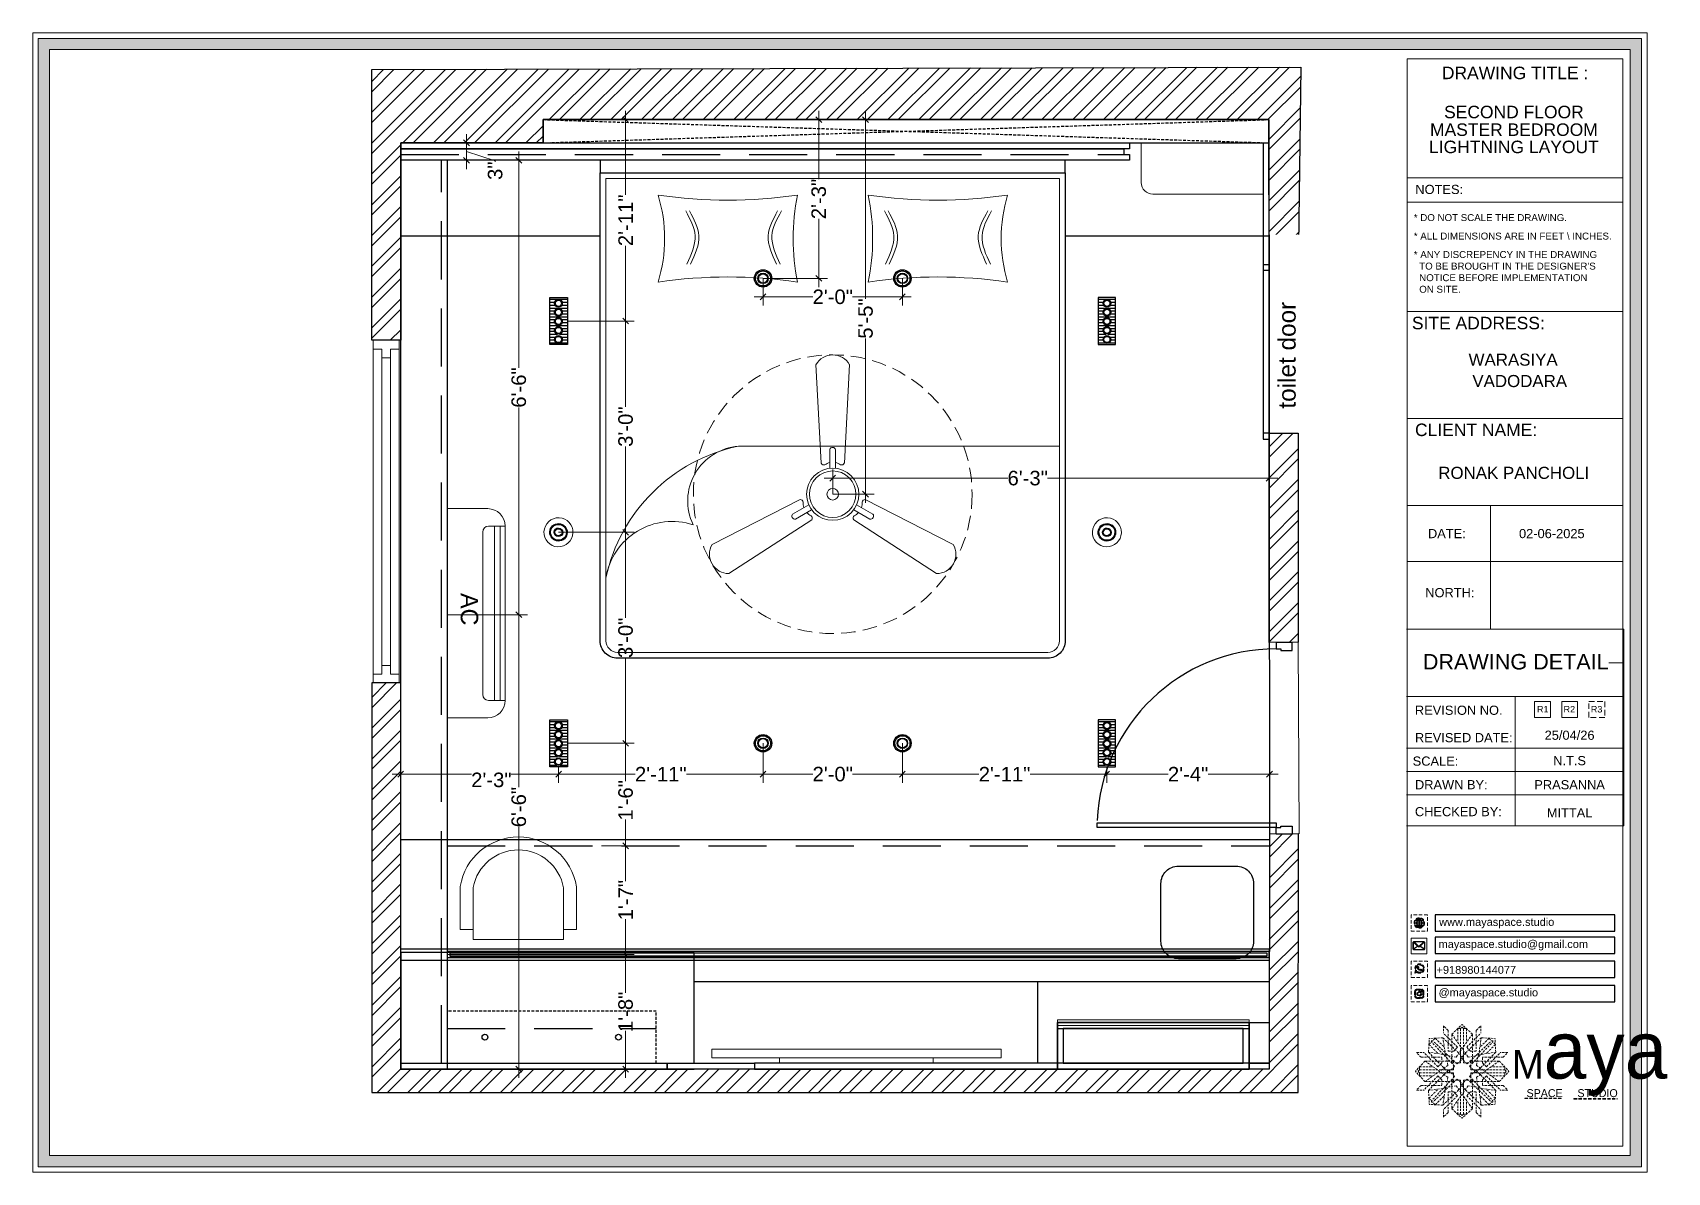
# Model space of a CAD drawing. Header units: millimetres. Extents: x 145796 to 148307, y -176303 to -174465.
# Drawn here: x 146250.8 to 146532.3, y -175040.4 to -174844.1 of the extents above; entities that cross this region are included whole.
import ezdxf
from ezdxf.enums import TextEntityAlignment as Align

# ---------------------------------------------------------------- set-up
doc = ezdxf.new("R2010")
doc.units = ezdxf.units.MM
doc.header["$MEASUREMENT"] = 0
doc.header["$PDMODE"] = 2
for name, pattern in [('00 . GROUND FLOOR$0$DASHED', [0.75, 0.5, -0.25]), ('DASHED', [0.75, 0.5, -0.25]), ('DASHEDX2', [1.5, 1, -0.5])]:
    doc.linetypes.add(name, pattern=pattern)
doc.layers.get('Defpoints').update_dxf_attribs({"color": 220})
for name, color, linetype in [('AR DOOR', 40, 'Continuous'), ('AR ELE-5', 134, 'Continuous'), ('AR HATCH-7', 7, 'Continuous')]:
    doc.layers.add(name, color=color, linetype=linetype)
for name, color, linetype, lineweight in [('Dimension', 10, 'DASHEDX2', 20), ('Electrical', 84, 'Continuous', 30), ('ELEVATION ( SPIRAL STAIR )', 250, 'Continuous', 9), ('FUR1', 1, 'Continuous', 0), ('FURNITURE', 32, 'Continuous', 9), ('GF FALSE CEILING', 6, 'Continuous', 35), ('NAME PLATE', 7, 'Continuous', 25), ('SECOND FLOOR', 7, 'Continuous', 9), ('Text', 7, 'Continuous', 15), ('wall', 7, 'Continuous', 30)]:
    doc.layers.add(name, color=color, linetype=linetype, lineweight=lineweight)
doc.styles.add('Aerial', font='arial.ttf')
doc.styles.add('Arial', font='arial.ttf')
doc.styles.get("Standard").update_dxf_attribs({"font": 'arial.ttf', "height": 6})
doc.styles.add('style4', font='ARIALN.TTF')
doc.styles.add('TEXT', font='eurr____.ttf')
doc.dimstyles.new('Cn_BT_9 ( BOLD )', dxfattribs={"dimtxt": 2.5, "dimasz": 1, "dimexe": 1.5, "dimexo": 0, "dimgap": 0.09, "dimtad": 0, "dimdec": 0, "dimzin": 3, "dimdsep": 46, "dimlunit": 4, "dimtxsty": 'Aerial', "dimblk": 'OBLIQUE', "dimcen": 0.09, "dimdle": 1.5, "dimclrd": 1, "dimclre": 1, "dimclrt": 5, "dimadec": 0, "dimazin": 0, "dimtfac": 0.75, "dimtdec": 0, "dimtofl": 0, "dimtmove": 0, "dimatfit": 3, "dimldrblk": 'OBLIQUE', "dimfxl": 0, "dimtolj": 1, "dimtzin": 0, "dimlwd": 15, "dimlwe": 15, "dimarcsym": 0})

msp = doc.modelspace()

# ---------------------------------------------------------------- texts
at = {"color": 18, "true_color": 0x000000, "transparency": 33554687, "char_height": 1.3513, "attachment_point": 1}
for s, width, gutter_width, insert in [('www.mayaspace.studio', 9.0744, 7.59, (146492.99, -174996.57, 0.13)), ('mayaspace.studio@gmail.com', 5.6613, 4.74, (146492.89, -175000.38, 0.13)), ('+918980144077', 22.0763, 4.74, (146492.54, -175004.82, 0.13)), ('@mayaspace.studio', 5.6613, 4.74, (146492.89, -175008.71, 0.13))]:
    msp.add_mtext_dynamic_manual_height_columns(s, width=width, gutter_width=gutter_width, heights=[0], dxfattribs=dict(at, insert=insert))
at = {"layer": 'NAME PLATE', "transparency": 33554687, "style": 'Arial'}
for s, height, p in [('DRAWING TITLE : ', 2.1519, (146506.48, -174852.12, 0.13)), ('SECOND FLOOR', 2.1519, (146505.86, -174858.85, 0.13)), ('MASTER BEDROOM', 2.1519, (146505.86, -174861.89, 0.13)), ('LIGHTNING LAYOUT', 2.1519, (146505.86, -174864.86, 0.13)), ('NOTES:', 1.581, (146493, -174871.9, 0.13)), ('SITE ADDRESS:', 2.1519, (146499.74, -174895.19, 0.13)), (' WARASIYA  ', 2.0802, (146506.13, -174901.46, 0.03)), ('VADODARA', 2.08, (146506.86, -174905.14, 0.03)), ('CLIENT NAME:', 2.1519, (146499.35, -174913.58, 0.13)), ('RONAK PANCHOLI    ', 2.0802, (146507.45, -174920.95, 0.03)), ('DATE:', 1.581, (146494.32, -174931.16, 0.13)), ('02-06-2025', 1.581, (146512.39, -174931.16, 0.13)), ('NORTH:', 1.581, (146494.83, -174941.33, 0.13)), ('DRAWING DETAIL', 2.6605, (146506.18, -174953.77, 0.13)), ('REVISION NO.', 1.5811, (146496.36, -174961.58, 0.13)), ('REVISED DATE: ', 1.5811, (146497.53, -174966.3, 0.13)), ('SCALE:', 1.581, (146492.36, -174970.34, 0.13)), ('DRAWN BY:', 1.581, (146495.08, -174974.4, 0.13)), ('PRASANNA', 1.581, (146515.45, -174974.41, 0.13)), ('CHECKED BY:', 1.5811, (146496.3, -174979.04, 0.13)), ('MITTAL', 1.581, (146515.45, -174979.25, 0.13))]:
    msp.add_text(s, height=height, dxfattribs=at).set_placement(p, align=Align.CENTER)
for s, p in [('R1', (146509.83, -174961.17, 0.13)), ('R2', (146514.41, -174961.17, 0.13))]:
    msp.add_text(s, height=1.115, dxfattribs=at).set_placement(p)
at = {"layer": 'NAME PLATE', "transparency": 33554687, "char_height": 1.1959, "width": 46.2026, "attachment_point": 1, "style": 'Arial'}
for s, insert in [('* DO NOT SCALE THE DRAWING.', (146488.63, -174875.36, 0.13)), ('* ALL DIMENSIONS ARE IN FEET \\\\ INCHES.', (146488.63, -174878.54, 0.13)), ("* ANY DISCREPENCY IN THE DRAWING \\P  TO BE BROUGHT IN THE DESIGNER'S\\P  NOTICE BEFORE IMPLEMENTATION \\P  ON SITE.", (146488.63, -174881.72, 0.13))]:
    msp.add_mtext(s, dxfattribs=dict(at, insert=insert))
at = {"layer": 'NAME PLATE', "lineweight": 0, "transparency": 33554687, "char_height": 1.581, "attachment_point": 2, "style": 'Arial'}
for s, insert, width in [('25/04/26', (146515.45, -174964.3, 0.13), 13.7025), ('N.T.S', (146515.45, -174968.68, 0.13), 3.086)]:
    msp.add_mtext(s, dxfattribs=dict(at, insert=insert, width=width))
at = {"layer": 'Text', "style": 'TEXT'}
msp.add_text('AC', height=3, rotation=270, dxfattribs=at).set_placement((146324.52, -174940.61, 0.13))

# ---------------------------------------------------------------- blocks, each defined once
blk = doc.blocks.new('FSFSF')
at = {"color": 42, "lineweight": 5, "true_color": 0xe0ac11}
for p, q in [((28600.03, 143.51), (28600.03, 140.16)), ((28602.15, 141.41), (28600.03, 143.51)), ((28603.86, 139.69), (28608.58, 144.08)), ((28607.9, 142.22), (28608.58, 142.85)), ((28613.31, 139.69), (28608.58, 144.08)), ((28609.27, 142.22), (28608.59, 142.85)), ((28615.02, 141.41), (28617.14, 143.51)), ((28617.14, 143.51), (28617.14, 140.16)), ((28593.19, 131.45), (28593.54, 137.71)), ((28593.39, 135), (28594.56, 136.12)), ((28593.39, 135), (28597.6, 130.78)), ((28599.8, 138.06), (28593.54, 137.71)), ((28595.12, 136.69), (28594.53, 136.69)), ((28594.56, 136.12), (28594.56, 136.71)), ((28605.17, 124.98), (28594.56, 136.12)), ((28596.24, 137.86), (28595.12, 136.69)), ((28606.27, 126.08), (28595.12, 136.69)), ((28596.24, 137.86), (28600.47, 133.65)), ((28601.03, 130), (28599.8, 138.06)), ((28599.8, 138.05), (28608.58, 129.56)), ((28606.47, 133.76), (28600.03, 140.16)), ((28602.15, 141.41), (28602.15, 131.95)), ((28603.86, 126.58), (28603.86, 139.69)), ((28603.86, 139.69), (28608.58, 133.02)), ((28607.9, 142.22), (28606.58, 142.22)), ((28606.58, 142.22), (28606.58, 135.84)), ((28607.9, 142.22), (28607.9, 126.58)), ((28613.31, 139.69), (28608.59, 133.02)), ((28617.37, 138.05), (28608.59, 129.56)), ((28609.27, 142.22), (28609.27, 126.58)), ((28609.27, 142.22), (28610.59, 142.22)), ((28610.59, 142.22), (28610.59, 135.84)), ((28610.7, 133.76), (28617.14, 140.16)), ((28610.9, 126.08), (28622.05, 136.69)), ((28612.02, 124.98), (28622.62, 136.12)), ((28613.31, 126.58), (28613.31, 139.69)), ((28615.02, 141.41), (28615.02, 131.95)), ((28616.14, 130), (28617.37, 138.06)), ((28620.93, 137.86), (28616.7, 133.65)), ((28617.37, 138.06), (28623.63, 137.71)), ((28623.8, 135), (28619.59, 130.78)), ((28620.93, 137.86), (28622.05, 136.69)), ((28622.05, 136.69), (28622.64, 136.69)), ((28622.62, 136.12), (28622.62, 136.71)), ((28623.8, 135), (28622.62, 136.12)), ((28624, 131.45), (28623.65, 137.71)), ((28591.56, 127.39), (28587.17, 122.66)), ((28587.73, 131.22), (28591.08, 131.22)), ((28589.84, 129.1), (28587.73, 131.22)), ((28589.84, 129.1), (28599.29, 129.1)), ((28597.49, 124.78), (28591.08, 131.22)), ((28604.66, 127.39), (28591.56, 127.39)), ((28591.56, 127.39), (28598.23, 122.67)), ((28593.19, 131.45), (28601.69, 122.67)), ((28601.25, 130.22), (28593.19, 131.45)), ((28599.29, 126.5), (28599.29, 129.1)), ((28605.86, 129.18), (28601.03, 130)), ((28602.07, 125.39), (28601.25, 130.22)), ((28604.75, 131.95), (28602.15, 131.95)), ((28603.68, 126.54), (28603.68, 127.39)), ((28604.71, 127.57), (28603.86, 127.57)), ((28604.66, 123.35), (28604.66, 127.39)), ((28604.7, 126.58), (28604.71, 127.57)), ((28606.47, 133.76), (28604.75, 131.95)), ((28605.86, 129.18), (28608.58, 133.02)), ((28606.27, 126.08), (28608.58, 128.27)), ((28607.9, 128.92), (28608.58, 129.56)), ((28607.9, 128.92), (28608.58, 128.27)), ((28611.31, 129.18), (28608.59, 133.02)), ((28609.27, 128.92), (28608.59, 129.56)), ((28609.27, 128.92), (28608.59, 128.27)), ((28610.9, 126.08), (28608.59, 128.27)), ((28610.7, 133.76), (28612.42, 131.95)), ((28611.31, 129.18), (28616.14, 130)), ((28612.42, 131.95), (28615.02, 131.95)), ((28612.46, 126.58), (28612.46, 127.57)), ((28612.46, 127.57), (28613.31, 127.57)), ((28612.52, 123.35), (28612.52, 127.39)), ((28612.52, 127.39), (28625.63, 127.39)), ((28613.51, 126.54), (28613.51, 127.39)), ((28615.12, 125.39), (28615.94, 130.22)), ((28623.99, 131.45), (28615.5, 122.67)), ((28615.94, 130.22), (28624, 131.45)), ((28627.34, 129.1), (28617.89, 129.1)), ((28617.89, 126.5), (28617.89, 129.1)), ((28625.63, 127.39), (28618.96, 122.67)), ((28619.7, 124.78), (28626.1, 131.22)), ((28625.63, 127.39), (28630.02, 122.66)), ((28629.45, 131.22), (28626.1, 131.22)), ((28627.34, 129.1), (28629.45, 131.22)), ((28591.56, 117.94), (28587.17, 122.66)), ((28589.03, 123.35), (28588.4, 122.67)), ((28589.03, 121.98), (28588.4, 122.65)), ((28589.03, 123.35), (28589.03, 124.67)), ((28589.03, 124.67), (28595.4, 124.67)), ((28589.03, 123.35), (28604.66, 123.35)), ((28589.03, 121.98), (28604.66, 121.98)), ((28589.03, 121.98), (28589.03, 120.66)), ((28589.03, 120.66), (28595.4, 120.66)), ((28597.49, 120.54), (28591.08, 114.11)), ((28591.56, 117.94), (28598.23, 122.65)), ((28593.19, 113.88), (28601.69, 122.65)), ((28605.17, 120.35), (28594.56, 109.2)), ((28597.49, 124.78), (28599.29, 126.5)), ((28597.49, 120.54), (28599.29, 118.83)), ((28602.07, 125.39), (28598.23, 122.67)), ((28602.07, 119.94), (28598.23, 122.65)), ((28602.07, 119.94), (28601.25, 115.1)), ((28602.33, 123.35), (28601.69, 122.67)), ((28602.33, 121.98), (28601.69, 122.65)), ((28602.33, 123.35), (28602.97, 122.67)), ((28602.33, 121.98), (28602.97, 122.65)), ((28605.17, 124.98), (28602.97, 122.67)), ((28605.17, 120.35), (28602.97, 122.65)), ((28604.66, 126.54), (28603.68, 126.54)), ((28607.9, 126.58), (28603.86, 126.58)), ((28604.66, 121.98), (28604.66, 117.94)), ((28609.27, 126.58), (28613.31, 126.58)), ((28612.02, 124.98), (28614.21, 122.67)), ((28612.02, 120.35), (28614.21, 122.65)), ((28612.02, 120.35), (28622.62, 109.2)), ((28612.52, 126.54), (28613.51, 126.54)), ((28628.16, 123.35), (28612.52, 123.35)), ((28612.52, 121.98), (28612.52, 117.94)), ((28628.16, 121.98), (28612.52, 121.98)), ((28614.85, 123.35), (28614.21, 122.67)), ((28614.85, 121.98), (28614.21, 122.65)), ((28614.85, 123.35), (28615.5, 122.67)), ((28614.85, 121.98), (28615.5, 122.65)), ((28615.12, 125.39), (28618.96, 122.67)), ((28615.12, 119.94), (28618.96, 122.65)), ((28615.12, 119.94), (28615.94, 115.1)), ((28623.99, 113.88), (28615.5, 122.65)), ((28619.7, 124.78), (28617.89, 126.5)), ((28619.7, 120.54), (28617.89, 118.83)), ((28625.63, 117.94), (28618.96, 122.65)), ((28619.7, 120.54), (28626.1, 114.11)), ((28628.16, 124.67), (28621.78, 124.67)), ((28628.16, 120.66), (28621.78, 120.66)), ((28625.63, 117.94), (28630.02, 122.66)), ((28628.16, 123.35), (28628.16, 124.67)), ((28628.16, 123.35), (28628.78, 122.67)), ((28628.16, 121.98), (28628.78, 122.65)), ((28628.16, 121.98), (28628.16, 120.66)), ((28589.84, 116.23), (28587.73, 114.11)), ((28587.73, 114.11), (28591.08, 114.11)), ((28589.84, 116.23), (28599.29, 116.23)), ((28604.66, 117.94), (28591.56, 117.94)), ((28601.25, 115.1), (28593.19, 113.87)), ((28593.19, 113.87), (28593.54, 107.62)), ((28593.39, 110.32), (28597.6, 114.55)), ((28606.27, 119.15), (28595.12, 108.54)), ((28599.29, 118.83), (28599.29, 116.23)), ((28599.8, 107.17), (28608.58, 115.67)), ((28601.03, 115.23), (28599.8, 107.17)), ((28605.86, 116.05), (28601.03, 115.23)), ((28602.15, 103.82), (28602.15, 113.27)), ((28604.75, 113.27), (28602.15, 113.27)), ((28604.66, 118.78), (28603.68, 118.78)), ((28603.68, 118.78), (28603.68, 117.94)), ((28607.9, 118.65), (28603.86, 118.65)), ((28603.86, 118.65), (28603.86, 105.54)), ((28604.71, 117.66), (28603.86, 117.66)), ((28604.7, 118.65), (28604.71, 117.66)), ((28606.47, 111.47), (28604.75, 113.27)), ((28605.86, 116.05), (28608.58, 112.21)), ((28606.27, 119.15), (28608.58, 116.96)), ((28607.9, 103.01), (28607.9, 118.65)), ((28607.9, 116.31), (28608.58, 116.96)), ((28607.9, 116.31), (28608.58, 115.67)), ((28610.9, 119.15), (28608.59, 116.96)), ((28609.27, 116.31), (28608.59, 116.96)), ((28609.27, 116.31), (28608.59, 115.67)), ((28611.31, 116.05), (28608.59, 112.21)), ((28617.37, 107.17), (28608.59, 115.67)), ((28609.27, 118.65), (28613.31, 118.65)), ((28609.27, 103.01), (28609.27, 118.65)), ((28610.7, 111.47), (28612.42, 113.27)), ((28610.9, 119.15), (28622.05, 108.54)), ((28611.31, 116.05), (28616.14, 115.23)), ((28612.42, 113.27), (28615.02, 113.27)), ((28612.46, 118.65), (28612.46, 117.66)), ((28612.46, 117.66), (28613.31, 117.66)), ((28612.52, 118.78), (28613.51, 118.78)), ((28612.52, 117.94), (28625.63, 117.94)), ((28613.31, 118.65), (28613.31, 105.54)), ((28613.51, 118.78), (28613.51, 117.94)), ((28615.02, 103.82), (28615.02, 113.27)), ((28615.94, 115.1), (28624, 113.87)), ((28616.14, 115.23), (28617.37, 107.17)), ((28617.89, 118.83), (28617.89, 116.23)), ((28627.34, 116.23), (28617.89, 116.23)), ((28623.8, 110.32), (28619.59, 114.55)), ((28624, 113.87), (28623.65, 107.62)), ((28629.45, 114.11), (28626.1, 114.11)), ((28627.34, 116.23), (28629.45, 114.11)), ((28593.39, 110.32), (28594.56, 109.2)), ((28599.8, 107.17), (28593.54, 107.52)), ((28595.12, 108.54), (28594.53, 108.54)), ((28594.56, 109.2), (28594.56, 108.61)), ((28596.24, 107.37), (28595.12, 108.54)), ((28596.24, 107.37), (28600.47, 111.58)), ((28606.47, 111.47), (28600.03, 105.07)), ((28600.03, 101.71), (28600.03, 105.07)), ((28603.86, 105.54), (28608.58, 112.21)), ((28603.86, 105.54), (28608.58, 101.15)), ((28606.58, 103.01), (28606.58, 109.38)), ((28613.31, 105.54), (28608.58, 101.15)), ((28613.31, 105.54), (28608.59, 112.21)), ((28610.59, 103.01), (28610.59, 109.38)), ((28610.7, 111.47), (28617.14, 105.07)), ((28620.93, 107.37), (28616.7, 111.58)), ((28617.14, 101.71), (28617.14, 105.07)), ((28617.37, 107.17), (28623.63, 107.52)), ((28620.93, 107.37), (28622.05, 108.54)), ((28622.05, 108.54), (28622.64, 108.54)), ((28623.8, 110.32), (28622.62, 109.2)), ((28622.62, 109.2), (28622.62, 108.61)), ((28602.15, 103.82), (28600.03, 101.71)), ((28607.9, 103.01), (28606.58, 103.01)), ((28607.9, 103.01), (28608.58, 102.38)), ((28609.27, 103.01), (28608.59, 102.38)), ((28609.27, 103.01), (28610.59, 103.01)), ((28615.02, 103.82), (28617.14, 101.71))]:
    blk.add_line(p, q, dxfattribs=at)
blk = doc.blocks.new('hgwg')
at = {"layer": 'Dimension', "true_color": 0xd39e00}
h = blk.add_hatch(color=42, dxfattribs=at)
h.dxf.hatch_style = 1
h.paths.add_polyline_path([(27505.71, 45.05), (27494.27, 45.05), (27494.27, 44.9), (27505.71, 44.9)])
h = blk.add_hatch(color=42, dxfattribs=at)
h.dxf.hatch_style = 1
h.paths.add_polyline_path([(27523.3, 44.9), (27509.68, 44.9), (27509.68, 44.75), (27523.3, 44.75)])
at = {"layer": 'Dimension', "color": 42, "true_color": 0xd39e00}
for p, q in [((27494.27, 45.05), (27505.71, 45.05)), ((27494.27, 44.9), (27494.27, 45.05)), ((27494.27, 44.9), (27505.71, 44.9)), ((27505.71, 45.05), (27505.71, 44.9)), ((27509.68, 44.9), (27523.3, 44.9)), ((27509.68, 44.9), (27509.68, 44.75)), ((27509.68, 44.75), (27523.3, 44.75)), ((27523.3, 44.75), (27523.3, 44.9))]:
    blk.add_line(p, q, dxfattribs=at)
at = {"layer": 'Dimension', "color": 42, "true_color": 0xd39e00, "attachment_point": 1}
for s, width, insert, char_height in [('{\\fCinzel|b0|i0|c0|p2;\\H1.5x;M\\fAmsterdam One|b0|i0|c0|p2;\\H2x;aya}', 85.3277, (27490.17, 69.17), 6), ('{\\fCinzel|b0|i0|c0|p0;SPACE     STUDIO}', 66.129, (27494.83, 47.86), 2.5)]:
    blk.add_mtext_dynamic_manual_height_columns(s, width=width, gutter_width=30, heights=[0], dxfattribs=dict(at, insert=insert, char_height=char_height))
blk = doc.blocks.new('aggerg')
at = {"layer": 'Dimension', "color": 42, "true_color": 0xd39e00}
blk.add_lwpolyline([(-1.41, 1.41), (1.41, 1.41), (1.41, -1.41), (-1.41, -1.41)], close=True, dxfattribs=at)
at = {"layer": 'NAME PLATE', "lineweight": 0, "insert": (-0.03, 0.62), "char_height": 1.151, "width": 2.2458, "attachment_point": 2, "style": 'Arial'}
blk.add_mtext('R3', dxfattribs=at)
blk = doc.blocks.new('QEGW4TG')
at = {"layer": 'Dimension', "true_color": 0x000000}
h = blk.add_hatch(color=18, dxfattribs=at)
h.dxf.hatch_style = 1
h.paths.add_polyline_path([(2.69, 1.93, 0.170513), (2.95, 1.97, 0.190337), (3.11, 2.18, 0.316231), (3.07, 2.28), (2.79, 2.37, 0.273721), (2.69, 2.34, 0.040749), (2.63, 2.27, -0.441282), (2.53, 2.25, -0.11828), (2.06, 2.64, -0.441282), (2.07, 2.74, 0.040749), (2.13, 2.81, 0.290083), (2.14, 2.92), (2.01, 3.18, 0.316231), (1.91, 3.2, 0.190337), (1.73, 3, 0.170513), (1.72, 2.74, 0.252784)], flags=0)
h.paths.add_polyline_path([(1.19, 1.98), (1.03, 1.3, 0.550912), (1.11, 1.23), (1.75, 1.39, 6.344125)])
h.paths.add_polyline_path([(1.81, 1.7), (1.4, 1.6), (1.5, 2.03, -9.071339)], flags=16)
h.paths.add_polyline_path([(3.11, 2.16, -0.17811), (2.95, 1.97, -0.170513), (2.69, 1.93, -0.252784), (1.72, 2.74, -0.170513), (1.73, 3, -0.17811), (1.89, 3.19, -0.370089), (2.01, 3.18), (2.14, 2.92, -0.307185), (2.13, 2.8, -0.041087), (2.06, 2.73, 0.321676), (2.05, 2.65, 0.126524), (2.55, 2.24, 0.312216), (2.62, 2.26, -0.041087), (2.68, 2.34, -0.290673), (2.79, 2.37), (3.07, 2.28, -0.370089)], flags=0)
h = blk.add_hatch(color=18, dxfattribs=at)
h.dxf.hatch_style = 1
h.paths.add_polyline_path([(2.79, 2.37, 0.273721), (2.69, 2.34, 0.040749), (2.63, 2.27, -0.441282), (2.53, 2.25, -0.11828), (2.06, 2.64, -0.441282), (2.07, 2.74, 0.040749), (2.13, 2.81, 0.290083), (2.14, 2.92), (2.01, 3.18, 0.316231), (1.91, 3.2, 0.190337), (1.73, 3, 0.170513), (1.72, 2.74, 0.252784), (2.69, 1.93, 0.170513), (2.95, 1.97, 0.190337), (3.11, 2.18, 0.316231), (3.07, 2.28)])
for p, q in [((1.19, 1.98), (1.03, 1.3)), ((1.1, 1.23), (1.75, 1.39)), ((1.5, 2.03), (1.4, 1.6)), ((1.4, 1.6), (1.81, 1.7)), ((2.01, 3.18), (2.14, 2.92)), ((3.07, 2.28), (2.8, 2.36))]:
    blk.add_line(p, q)
blk.add_lwpolyline([(0, 0), (4.68, 0), (4.68, 4.68), (0, 4.68)], close=True)
for centre, radius, start, end in [((1.09, 1.29), 0.0598, 164.8483, 282.1458), ((2.39, 2.56), 1.34, 241.4727, 205.6422), ((2.39, 2.56), 1.04, 235.9962, 210.8333), ((2.09, 2.87), 0.39, 159.7007, 198.4072), ((2.96, 3.23), 1.33, 201.4218, 258.1669), ((2.07, 2.87), 0.364, 118.9685, 159.3648), ((1.94, 3.12), 0.0896, 41.8985, 123.1344), ((2.11, 2.68), 0.066, 135.9932, 224.8892), ((1.67, 3.16), 0.586, 312.4617, 321.8728), ((3.12, 3.42), 1.31, 216.5455, 243.5279), ((2.05, 2.87), 0.104, 320.3924, 28.6971), ((2.57, 2.3), 0.066, 234.2482, 323.1441), ((3.11, 1.94), 0.586, 137.2645, 146.6756), ((2.76, 2.27), 0.104, 70.4402, 138.745), ((2.75, 2.31), 0.39, 260.7301, 299.4366), ((2.76, 2.29), 0.364, 299.7725, 340.1688), ((3.03, 2.2), 0.0896, 336.0029, 57.2388)]:
    blk.add_arc(centre, radius, start, end)
blk = doc.blocks.new('ASGERG')
at = {"layer": 'Dimension', "true_color": 0x000000}
h = blk.add_hatch(color=18, dxfattribs=at)
h.dxf.hatch_style = 1
h.paths.add_polyline_path([(0.99, 1.7, 0.353872), (1.69, 1.03), (2.96, 1.03, 0.353872), (3.66, 1.7), (3.66, 2.99, 0.353872), (2.96, 3.67), (1.69, 3.67, 0.353872), (0.99, 2.99)])
h.paths.add_polyline_path([(1.27, 2.97, -0.353872), (1.72, 3.4), (2.94, 3.4, -0.353872), (3.38, 2.97), (3.38, 1.72, -0.353872), (2.94, 1.3), (1.72, 1.3, -0.353872), (1.27, 1.72)], flags=16)
h.paths.add_polyline_path([(3.02, 2.35, -1), (1.64, 2.35, -1)], flags=0)
h.paths.add_polyline_path([(2.74, 2.35, -1), (1.92, 2.35, -1)], flags=0)
h.paths.add_polyline_path([(2.86, 3.02, -1), (3.19, 3.02, -1)], flags=0)
h.paths.add_polyline_path([(1.64, 2.35, 1), (3.02, 2.35, 1)], flags=0)
h = blk.add_hatch(color=18, dxfattribs=at)
h.dxf.hatch_style = 1
h.paths.add_polyline_path([(1.64, 2.35, 1), (3.02, 2.35, 1)])
h.paths.add_polyline_path([(2.74, 2.35, -1), (1.92, 2.35, -1)], flags=16)
h = blk.add_hatch(color=18, dxfattribs=at)
h.dxf.hatch_style = 1
h.paths.add_polyline_path([(3.19, 3.02, 1), (2.86, 3.02, 1)])
for p, q in [((0.99, 2.99), (0.99, 1.7)), ((1.27, 2.97), (1.27, 1.72)), ((1.69, 3.67), (2.96, 3.67)), ((1.69, 1.03), (2.96, 1.03)), ((2.94, 3.4), (1.72, 3.4)), ((2.94, 1.3), (1.72, 1.3)), ((3.38, 2.97), (3.38, 1.72)), ((3.66, 2.99), (3.66, 1.7))]:
    blk.add_line(p, q)
blk.add_lwpolyline([(0, 0), (4.68, 0), (4.68, 4.68), (0, 4.68)], close=True)
for centre, radius in [((2.33, 2.35), 0.694), ((2.33, 2.35), 0.414), ((3.02, 3.02), 0.168)]:
    blk.add_circle(centre, radius)
for centre, radius, start, end in [((1.76, 2.89), 0.778, 94.8631, 172.8127), ((1.76, 1.8), 0.778, 187.1873, 265.1369), ((1.76, 2.91), 0.491, 94.8631, 172.8127), ((1.76, 1.78), 0.491, 187.1873, 265.1369), ((2.9, 2.91), 0.491, 7.1873, 85.1369), ((2.9, 1.78), 0.491, 274.8631, 352.8127), ((2.89, 2.89), 0.778, 7.1873, 85.1369), ((2.89, 1.8), 0.778, 274.8631, 352.8127)]:
    blk.add_arc(centre, radius, start, end)
blk = doc.blocks.new('DTGWEGEARG')
at = {"layer": 'Dimension', "true_color": 0x000000}
h = blk.add_hatch(color=18, dxfattribs=at)
h.dxf.hatch_style = 1
h.paths.add_polyline_path([(3.83, 2.34, 1), (0.85, 2.34, 1)])
h.paths.add_polyline_path([(2.51, 1.01, 0.105795), (2.96, 1.58, -0.055205), (3.3, 1.41, -0.169822)], flags=16)
h.paths.add_polyline_path([(2.41, 1.12), (2.41, 1.69, -0.058279), (2.81, 1.63, -0.103353)], flags=16)
h.paths.add_polyline_path([(2.26, 1.13, -0.101741), (1.87, 1.63, -0.057171), (2.26, 1.69)], flags=16)
h.paths.add_polyline_path([(2.17, 1.01, -0.169822), (1.38, 1.41, -0.055205), (1.72, 1.58, 0.105795)], flags=16)
h.paths.add_polyline_path([(3.02, 1.72, 0.081336), (3.13, 2.27), (3.68, 2.27, -0.152069), (3.4, 1.52, 0.05687)], flags=16)
h.paths.add_polyline_path([(2.87, 1.77, 0.061945), (2.41, 1.84), (2.41, 2.27), (2.98, 2.27, -0.081344)], flags=16)
h.paths.add_polyline_path([(2.26, 1.84, 0.060923), (1.8, 1.77, -0.081344), (1.7, 2.27), (2.26, 2.27)], flags=16)
h.paths.add_polyline_path([(1.66, 1.72, 0.05687), (1.28, 1.52, -0.152069), (1, 2.27), (1.55, 2.27, 0.081336)], flags=16)
h.paths.add_polyline_path([(2.41, 2.42), (2.41, 2.83, 0.061945), (2.87, 2.91, -0.080009), (2.98, 2.42)], flags=16)
h.paths.add_polyline_path([(3.13, 2.42, 0.080116), (3.02, 2.96, 0.05687), (3.4, 3.16, 0.028258), (3.3, 3.27, -0.055205), (2.96, 3.1, 0.105795), (2.51, 3.67, -0.36029), (3.68, 2.42)], flags=16)
h.paths.add_polyline_path([(2.26, 2.42), (1.7, 2.42, -0.080009), (1.8, 2.91, 0.060923), (2.26, 2.84)], flags=16)
h.paths.add_polyline_path([(1.55, 2.42), (1, 2.42, -0.150466), (1.28, 3.16, 0.05687), (1.66, 2.96, 0.080116)], flags=16)
h.paths.add_polyline_path([(2.41, 2.98), (2.41, 3.56, -0.103353), (2.81, 3.05, -0.058279)], flags=16)
h.paths.add_polyline_path([(2.26, 2.99, -0.057171), (1.87, 3.05, -0.101741), (2.26, 3.55)], flags=16)
h.paths.add_polyline_path([(1.72, 3.1, -0.055205), (1.38, 3.27, -0.169822), (2.17, 3.67, 0.105795)], flags=16)
blk.add_lwpolyline([(0, 0), (4.68, 0), (4.68, 4.68), (0, 4.68)], close=True)
at = {"layer": 'Dimension', "color": 18, "true_color": 0x000000}
for p, q in [((1, 2.42), (1.55, 2.42)), ((1, 2.27), (1.55, 2.27)), ((1.7, 2.42), (2.26, 2.42)), ((1.7, 2.27), (2.26, 2.27)), ((2.26, 3.55), (2.26, 2.99)), ((2.26, 2.84), (2.26, 2.42)), ((2.26, 2.27), (2.26, 1.84)), ((2.26, 1.69), (2.26, 1.13)), ((2.41, 3.56), (2.41, 2.98)), ((2.41, 2.83), (2.41, 2.42)), ((2.41, 2.42), (2.98, 2.42)), ((2.41, 2.27), (2.98, 2.27)), ((2.41, 2.27), (2.41, 1.84)), ((2.41, 1.69), (2.41, 1.12)), ((3.13, 2.42), (3.68, 2.42)), ((3.13, 2.27), (3.68, 2.27))]:
    blk.add_line(p, q, dxfattribs=at)
blk.add_circle((2.34, 2.34), 1.49, dxfattribs=at)
for centre, radius, start, end in [((2.34, 2.34), 1.34, 142.3819, 176.6093), ((2.34, 2.34), 1.34, 183.0315, 217.6181), ((2.34, 4.74), 1.9, 236.1399, 249.1595), ((2.34, -0.06), 1.9, 110.8405, 123.8601), ((2.34, 2.34), 1.34, 97.3549, 135.9073), ((2.34, 4.74), 1.75, 236.7417, 249.3811), ((2.34, -0.06), 1.75, 110.6189, 123.2583), ((2.34, 2.34), 1.34, 224.0927, 262.6451), ((3.28, 2.34), 1.73, 159.0567, 177.3789), ((3.28, 2.34), 1.73, 182.3435, 200.9433), ((3.28, 2.34), 1.58, 158.8325, 177.1302), ((3.28, 2.34), 1.58, 182.5658, 201.1675), ((3.28, 2.34), 1.73, 129.9301, 154.0867), ((3.28, 2.34), 1.73, 205.9133, 230.0699), ((2.34, 4.74), 1.9, 253.6799, 267.6253), ((2.34, -0.06), 1.9, 92.3747, 106.3201), ((3.28, 2.34), 1.58, 130.1073, 153.3446), ((2.34, 4.74), 1.75, 254.3336, 267.422), ((2.34, -0.06), 1.75, 92.578, 105.6664), ((3.28, 2.34), 1.58, 206.6554, 229.8927), ((1.4, 2.34), 1.58, 26.6554, 50.2584), ((2.34, 4.74), 1.75, 272.3248, 285.6664), ((2.34, 4.74), 1.9, 272.1415, 286.3201), ((2.34, -0.06), 1.9, 73.6799, 87.8585), ((2.34, -0.06), 1.75, 74.3336, 87.6752), ((1.4, 2.34), 1.58, 309.7416, 333.3446), ((2.34, 2.34), 1.34, 3.3907, 82.6451), ((1.4, 2.34), 1.73, 25.9133, 50.0699), ((1.4, 2.34), 1.73, 309.9301, 334.0867), ((2.34, 2.34), 1.34, 277.3549, 315.9073), ((1.4, 2.34), 1.58, 2.8698, 21.1675), ((1.4, 2.34), 1.58, 338.8325, 357.4342), ((2.34, 4.74), 1.75, 290.6189, 303.2583), ((2.34, -0.06), 1.75, 56.7417, 69.3811), ((2.34, 4.74), 1.9, 290.8405, 303.8601), ((1.4, 2.34), 1.73, 2.6211, 20.9433), ((1.4, 2.34), 1.73, 339.0567, 357.6565), ((2.34, -0.06), 1.9, 56.1399, 69.1595), ((2.34, 2.34), 1.34, 322.3819, 356.9685)]:
    blk.add_arc(centre, radius, start, end, dxfattribs=at)
blk = doc.blocks.new('*U20')
for points in [[(-1160, 0), (-1120, 0), (-1120, 30), (-1110, 30), (-1110, 100), (-1160, 100)], [(0, 0), (0, -1120), (-30, -1120), (-30, 0)], [(40, 0), (0, 0), (0, 30), (-10, 30), (-10, 100), (40, 100)]]:
    blk.add_lwpolyline(points, close=True)
at = {"layer": 'AR ELE-5', "linetype": 'ByBlock', "ltscale": 15}
blk.add_arc((2, 1), 1122, 180.0347, 267.627, dxfattribs=at)
blk = doc.blocks.new('_Oblique')
at = {"layer": 'wall', "color": 0, "lineweight": -2}
blk.add_line((-0.5, -0.5), (0.5, 0.5), dxfattribs=at)
blk = doc.blocks.new('*D69')
at = {"layer": 'Defpoints', "color": 0, "ltscale": 10, "transparency": 16777216}
for p in [(146322.19, -175002.86), (146322.19, -175022.59), (146352.91, -175022.59)]:
    blk.add_point(p, dxfattribs=at)
at = {"layer": 'FURNITURE', "color": 1, "lineweight": 15, "ltscale": 10, "transparency": 16777216}
for p, q in [((146352.91, -175001.36), (146352.91, -175009.43)), ((146322.19, -175002.86), (146354.41, -175002.86)), ((146352.91, -175024.09), (146352.91, -175016.02)), ((146322.19, -175022.59), (146354.41, -175022.59))]:
    blk.add_line(p, q, dxfattribs=at)
for p, rotation in [((146352.91, -175002.86), 90), ((146352.91, -175022.59), 270)]:
    blk.add_blockref('_Oblique', p, dxfattribs=dict(at, rotation=rotation))
at = {"layer": 'FURNITURE', "color": 5, "ltscale": 10, "transparency": 16777216, "insert": (146352.91, -175012.73), "char_height": 2.5, "attachment_point": 5, "rotation": 90, "style": 'Aerial'}
blk.add_mtext('\\A1;1\'-8"', dxfattribs=at)
blk = doc.blocks.new('*D70')
at = {"layer": 'Defpoints', "color": 0, "ltscale": 10, "transparency": 16777216}
for p in [(146341.35, -174930.15), (146352.91, -174930.15), (146342.88, -174966.48)]:
    blk.add_point(p, dxfattribs=at)
at = {"layer": 'FURNITURE', "color": 1, "lineweight": 15, "ltscale": 10, "transparency": 16777216}
for p, q in [((146352.91, -174928.65), (146352.91, -174944.9)), ((146341.35, -174930.15), (146354.41, -174930.15)), ((146352.91, -174967.98), (146352.91, -174951.73)), ((146342.88, -174966.48), (146354.41, -174966.48))]:
    blk.add_line(p, q, dxfattribs=at)
for p, rotation in [((146352.91, -174930.15), 90), ((146352.91, -174966.48), 270)]:
    blk.add_blockref('_Oblique', p, dxfattribs=dict(at, rotation=rotation))
at = {"layer": 'FURNITURE', "color": 5, "ltscale": 10, "transparency": 16777216, "insert": (146352.91, -174948.32), "char_height": 2.5, "attachment_point": 5, "rotation": 90, "style": 'Aerial'}
blk.add_mtext('\\A1;3\'-0"', dxfattribs=at)
blk = doc.blocks.new('*D71')
at = {"layer": 'Defpoints', "color": 0, "ltscale": 10, "transparency": 16777216}
for p in [(146342.88, -174893.77), (146352.91, -174893.77), (146341.35, -174930.15)]:
    blk.add_point(p, dxfattribs=at)
at = {"layer": 'FURNITURE', "color": 1, "lineweight": 15, "ltscale": 10, "transparency": 16777216}
for p, q in [((146342.88, -174893.77), (146354.41, -174893.77)), ((146352.91, -174892.27), (146352.91, -174908.55)), ((146352.91, -174931.65), (146352.91, -174915.37)), ((146341.35, -174930.15), (146354.41, -174930.15))]:
    blk.add_line(p, q, dxfattribs=at)
for p, rotation in [((146352.91, -174893.77), 90), ((146352.91, -174930.15), 270)]:
    blk.add_blockref('_Oblique', p, dxfattribs=dict(at, rotation=rotation))
at = {"layer": 'FURNITURE', "color": 5, "ltscale": 10, "transparency": 16777216, "insert": (146352.91, -174911.96), "char_height": 2.5, "attachment_point": 5, "rotation": 90, "style": 'Aerial'}
blk.add_mtext('\\A1;3\'-0"', dxfattribs=at)
blk = doc.blocks.new('*D72')
at = {"layer": 'Defpoints', "color": 0, "ltscale": 10, "transparency": 16777216}
for p in [(146342.88, -174859.09), (146352.91, -174859.09), (146342.88, -174893.77)]:
    blk.add_point(p, dxfattribs=at)
at = {"layer": 'FURNITURE', "color": 1, "lineweight": 15, "ltscale": 10, "transparency": 16777216}
for p, q in [((146352.91, -174857.59), (146352.91, -174872.03)), ((146342.88, -174859.09), (146354.41, -174859.09)), ((146352.91, -174895.27), (146352.91, -174880.84)), ((146342.88, -174893.77), (146354.41, -174893.77))]:
    blk.add_line(p, q, dxfattribs=at)
for p, rotation in [((146352.91, -174859.09), 90), ((146352.91, -174893.77), 270)]:
    blk.add_blockref('_Oblique', p, dxfattribs=dict(at, rotation=rotation))
at = {"layer": 'FURNITURE', "color": 5, "ltscale": 10, "transparency": 16777216, "insert": (146352.91, -174876.43), "char_height": 2.5, "attachment_point": 5, "rotation": 90, "style": 'Aerial'}
blk.add_mtext('\\A1;2\'-11"', dxfattribs=at)
blk = doc.blocks.new('*D73')
at = {"layer": 'Defpoints', "color": 0, "ltscale": 10, "transparency": 16777216}
for p in [(146376.57, -174859.09), (146386.17, -174859.09), (146376.57, -174886.43)]:
    blk.add_point(p, dxfattribs=at)
at = {"layer": 'FURNITURE', "color": 1, "lineweight": 15, "ltscale": 10, "transparency": 16777216}
for p, q in [((146386.17, -174857.59), (146386.17, -174869.33)), ((146376.57, -174859.09), (146387.67, -174859.09)), ((146386.17, -174887.93), (146386.17, -174876.19)), ((146376.57, -174886.43), (146387.67, -174886.43))]:
    blk.add_line(p, q, dxfattribs=at)
for p, rotation in [((146386.17, -174859.09), 90), ((146386.17, -174886.43), 270)]:
    blk.add_blockref('_Oblique', p, dxfattribs=dict(at, rotation=rotation))
at = {"layer": 'FURNITURE', "color": 5, "ltscale": 10, "transparency": 16777216, "insert": (146386.17, -174872.76), "char_height": 2.5, "attachment_point": 5, "rotation": 90, "style": 'Aerial'}
blk.add_mtext('\\A1;2\'-3"', dxfattribs=at)
blk = doc.blocks.new('*D74')
at = {"layer": 'Defpoints', "color": 0, "ltscale": 10, "transparency": 16777216}
for p in [(146348.73, -174984.13), (146322.19, -175002.86), (146352.91, -175002.86)]:
    blk.add_point(p, dxfattribs=at)
at = {"layer": 'FURNITURE', "color": 1, "lineweight": 15, "ltscale": 10, "transparency": 16777216}
for p, q in [((146348.73, -174984.13), (146354.41, -174984.13)), ((146352.91, -174982.63), (146352.91, -174990.2)), ((146352.91, -175004.36), (146352.91, -174996.79)), ((146322.19, -175002.86), (146354.41, -175002.86))]:
    blk.add_line(p, q, dxfattribs=at)
for p, rotation in [((146352.91, -174984.13), 90), ((146352.91, -175002.86), 270)]:
    blk.add_blockref('_Oblique', p, dxfattribs=dict(at, rotation=rotation))
at = {"layer": 'FURNITURE', "color": 5, "ltscale": 10, "transparency": 16777216, "insert": (146352.91, -174993.49), "char_height": 2.5, "attachment_point": 5, "rotation": 90, "style": 'Aerial'}
blk.add_mtext('\\A1;1\'-7"', dxfattribs=at)
blk = doc.blocks.new('*D75')
at = {"layer": 'Defpoints', "color": 0, "ltscale": 10, "transparency": 16777216}
for p in [(146341.38, -174970.52), (146341.38, -174971.8), (146314.19, -174975.4)]:
    blk.add_point(p, dxfattribs=at)
at = {"layer": 'FURNITURE', "color": 1, "lineweight": 15, "ltscale": 10, "transparency": 16777216}
for p, q in [((146314.19, -174975.4), (146314.19, -174970.3)), ((146341.38, -174970.52), (146341.38, -174973.3)), ((146312.69, -174971.8), (146326.35, -174971.8)), ((146342.88, -174971.8), (146333.22, -174971.8))]:
    blk.add_line(p, q, dxfattribs=at)
at = {"layer": 'FURNITURE', "color": 1, "lineweight": 15, "ltscale": 10, "transparency": 16777216, "rotation": 180}
blk.add_blockref('_Oblique', (146314.19, -174971.8), dxfattribs=at)
at = {"layer": 'FURNITURE', "color": 1, "lineweight": 15, "ltscale": 10, "transparency": 16777216}
blk.add_blockref('_Oblique', (146341.38, -174971.8), dxfattribs=at)
at = {"layer": 'FURNITURE', "color": 5, "ltscale": 10, "transparency": 16777216, "insert": (146329.79, -174972.8), "char_height": 2.5, "attachment_point": 5, "style": 'Aerial'}
blk.add_mtext('\\A1;2\'-3"', dxfattribs=at)
blk = doc.blocks.new('*D76')
at = {"layer": 'Defpoints', "color": 0, "ltscale": 10, "transparency": 16777216}
for p in [(146376.57, -174966.48), (146400.57, -174966.48), (146400.57, -174971.8)]:
    blk.add_point(p, dxfattribs=at)
at = {"layer": 'FURNITURE', "color": 1, "lineweight": 15, "ltscale": 10, "transparency": 16777216}
for p, q in [((146376.57, -174966.48), (146376.57, -174973.3)), ((146400.57, -174966.48), (146400.57, -174973.3)), ((146375.07, -174971.8), (146385.13, -174971.8)), ((146402.07, -174971.8), (146392, -174971.8))]:
    blk.add_line(p, q, dxfattribs=at)
at = {"layer": 'FURNITURE', "color": 1, "lineweight": 15, "ltscale": 10, "transparency": 16777216, "rotation": 180}
blk.add_blockref('_Oblique', (146376.57, -174971.8), dxfattribs=at)
at = {"layer": 'FURNITURE', "color": 1, "lineweight": 15, "ltscale": 10, "transparency": 16777216}
blk.add_blockref('_Oblique', (146400.57, -174971.8), dxfattribs=at)
at = {"layer": 'FURNITURE', "color": 5, "ltscale": 10, "transparency": 16777216, "insert": (146388.57, -174971.8), "char_height": 2.5, "attachment_point": 5, "style": 'Aerial'}
blk.add_mtext('\\A1;2\'-0"', dxfattribs=at)
blk = doc.blocks.new('*D77')
at = {"layer": 'Defpoints', "color": 0, "ltscale": 10, "transparency": 16777216}
for p in [(146400.57, -174966.48), (146435.75, -174970.52), (146435.75, -174971.8)]:
    blk.add_point(p, dxfattribs=at)
at = {"layer": 'FURNITURE', "color": 1, "lineweight": 15, "ltscale": 10, "transparency": 16777216}
for p, q in [((146400.57, -174966.48), (146400.57, -174973.3)), ((146435.75, -174970.52), (146435.75, -174973.3)), ((146399.07, -174971.8), (146413.75, -174971.8)), ((146437.25, -174971.8), (146422.57, -174971.8))]:
    blk.add_line(p, q, dxfattribs=at)
at = {"layer": 'FURNITURE', "color": 1, "lineweight": 15, "ltscale": 10, "transparency": 16777216, "rotation": 180}
blk.add_blockref('_Oblique', (146400.57, -174971.8), dxfattribs=at)
at = {"layer": 'FURNITURE', "color": 1, "lineweight": 15, "ltscale": 10, "transparency": 16777216}
blk.add_blockref('_Oblique', (146435.75, -174971.8), dxfattribs=at)
at = {"layer": 'FURNITURE', "color": 5, "ltscale": 10, "transparency": 16777216, "insert": (146418.16, -174971.8), "char_height": 2.5, "attachment_point": 5, "style": 'Aerial'}
blk.add_mtext('\\A1;2\'-11"', dxfattribs=at)
blk = doc.blocks.new('*D78')
at = {"layer": 'Defpoints', "color": 0, "ltscale": 10, "transparency": 16777216}
for p in [(146435.75, -174970.52), (146463.78, -174971.8), (146463.78, -174976.33)]:
    blk.add_point(p, dxfattribs=at)
at = {"layer": 'FURNITURE', "color": 1, "lineweight": 15, "ltscale": 10, "transparency": 16777216}
for p, q in [((146435.75, -174970.52), (146435.75, -174973.3)), ((146463.78, -174976.33), (146463.78, -174970.3)), ((146434.25, -174971.8), (146446.33, -174971.8)), ((146465.28, -174971.8), (146453.2, -174971.8))]:
    blk.add_line(p, q, dxfattribs=at)
at = {"layer": 'FURNITURE', "color": 1, "lineweight": 15, "ltscale": 10, "transparency": 16777216, "rotation": 180}
blk.add_blockref('_Oblique', (146435.75, -174971.8), dxfattribs=at)
at = {"layer": 'FURNITURE', "color": 1, "lineweight": 15, "ltscale": 10, "transparency": 16777216}
blk.add_blockref('_Oblique', (146463.78, -174971.8), dxfattribs=at)
at = {"layer": 'FURNITURE', "color": 5, "ltscale": 10, "transparency": 16777216, "insert": (146449.76, -174971.8), "char_height": 2.5, "attachment_point": 5, "style": 'Aerial'}
blk.add_mtext('\\A1;2\'-4"', dxfattribs=at)
blk = doc.blocks.new('*D79')
at = {"layer": 'Defpoints', "color": 0, "ltscale": 10, "transparency": 16777216}
for p in [(146376.57, -174886.43), (146400.57, -174886.43), (146400.57, -174889.61)]:
    blk.add_point(p, dxfattribs=at)
at = {"layer": 'FURNITURE', "color": 1, "lineweight": 15, "ltscale": 10, "transparency": 16777216}
for p, q in [((146376.57, -174886.43), (146376.57, -174891.11)), ((146400.57, -174886.43), (146400.57, -174891.11)), ((146375.07, -174889.61), (146385.13, -174889.61)), ((146402.07, -174889.61), (146392, -174889.61))]:
    blk.add_line(p, q, dxfattribs=at)
at = {"layer": 'FURNITURE', "color": 1, "lineweight": 15, "ltscale": 10, "transparency": 16777216, "rotation": 180}
blk.add_blockref('_Oblique', (146376.57, -174889.61), dxfattribs=at)
at = {"layer": 'FURNITURE', "color": 1, "lineweight": 15, "ltscale": 10, "transparency": 16777216}
blk.add_blockref('_Oblique', (146400.57, -174889.61), dxfattribs=at)
at = {"layer": 'FURNITURE', "color": 5, "ltscale": 10, "transparency": 16777216, "insert": (146388.57, -174889.61), "char_height": 2.5, "attachment_point": 5, "style": 'Aerial'}
blk.add_mtext('\\A1;2\'-0"', dxfattribs=at)
blk = doc.blocks.new('*D80')
at = {"layer": 'Defpoints', "color": 0, "ltscale": 10, "transparency": 16777216}
for p in [(146376.57, -174966.48), (146341.38, -174970.52), (146376.57, -174971.8)]:
    blk.add_point(p, dxfattribs=at)
at = {"layer": 'FURNITURE', "color": 1, "lineweight": 15, "ltscale": 10, "transparency": 16777216}
for p, q in [((146376.57, -174966.48), (146376.57, -174973.3)), ((146341.38, -174970.52), (146341.38, -174973.3)), ((146339.88, -174971.8), (146354.57, -174971.8)), ((146378.07, -174971.8), (146363.38, -174971.8))]:
    blk.add_line(p, q, dxfattribs=at)
at = {"layer": 'FURNITURE', "color": 1, "lineweight": 15, "ltscale": 10, "transparency": 16777216, "rotation": 180}
blk.add_blockref('_Oblique', (146341.38, -174971.8), dxfattribs=at)
at = {"layer": 'FURNITURE', "color": 1, "lineweight": 15, "ltscale": 10, "transparency": 16777216}
blk.add_blockref('_Oblique', (146376.57, -174971.8), dxfattribs=at)
at = {"layer": 'FURNITURE', "color": 5, "ltscale": 10, "transparency": 16777216, "insert": (146358.97, -174971.8), "char_height": 2.5, "attachment_point": 5, "style": 'Aerial'}
blk.add_mtext('\\A1;2\'-11"', dxfattribs=at)
blk = doc.blocks.new('*D81')
at = {"layer": 'Defpoints', "color": 0, "ltscale": 10, "transparency": 16777216}
for p in [(146342.88, -174966.48), (146349.73, -174984.13), (146352.91, -174984.13)]:
    blk.add_point(p, dxfattribs=at)
at = {"layer": 'FURNITURE', "color": 1, "lineweight": 15, "ltscale": 10, "transparency": 16777216}
for p, q in [((146352.91, -174964.98), (146352.91, -174973.01)), ((146342.88, -174966.48), (146354.41, -174966.48)), ((146352.91, -174985.63), (146352.91, -174979.6)), ((146349.73, -174984.13), (146354.41, -174984.13))]:
    blk.add_line(p, q, dxfattribs=at)
for p, rotation in [((146352.91, -174966.48), 90), ((146352.91, -174984.13), 270)]:
    blk.add_blockref('_Oblique', p, dxfattribs=dict(at, rotation=rotation))
at = {"layer": 'FURNITURE', "color": 5, "ltscale": 10, "transparency": 16777216, "insert": (146352.91, -174976.3), "char_height": 2.5, "attachment_point": 5, "rotation": 90, "style": 'Aerial'}
blk.add_mtext('\\A1;1\'-6"', dxfattribs=at)
blk = doc.blocks.new('*D82')
at = {"layer": 'Defpoints', "color": 0, "ltscale": 10, "transparency": 16777216}
for p in [(146322.19, -174863.09), (146325.52, -174863.09), (146322.19, -174866.09)]:
    blk.add_point(p, dxfattribs=at)
at = {"layer": 'FURNITURE', "color": 1, "lineweight": 15, "ltscale": 10, "transparency": 16777216}
for p, q in [((146322.19, -174863.09), (146327.02, -174863.09)), ((146325.52, -174867.59), (146325.52, -174861.59)), ((146322.19, -174866.09), (146327.02, -174866.09)), ((146325.52, -174864.59), (146330.45, -174866.19)), ((146330.45, -174866.19), (146330.45, -174866.37))]:
    blk.add_line(p, q, dxfattribs=at)
for p, rotation in [((146325.52, -174863.09), 90), ((146325.52, -174866.09), 270)]:
    blk.add_blockref('_Oblique', p, dxfattribs=dict(at, rotation=rotation))
at = {"layer": 'FURNITURE', "color": 5, "ltscale": 10, "transparency": 16777216, "insert": (146330.45, -174867.89), "char_height": 2.5, "attachment_point": 5, "rotation": 90, "style": 'Aerial'}
blk.add_mtext('\\A1;3"', dxfattribs=at)
blk = doc.blocks.new('*D83')
at = {"layer": 'Defpoints', "color": 0, "ltscale": 10, "transparency": 16777216}
for p in [(146322.19, -174866.09), (146322.19, -174944.34), (146334.52, -174944.34)]:
    blk.add_point(p, dxfattribs=at)
at = {"layer": 'FURNITURE', "color": 1, "lineweight": 15, "ltscale": 10, "transparency": 16777216}
for p, q in [((146322.19, -174866.09), (146336.02, -174866.09)), ((146334.52, -174864.59), (146334.52, -174901.8)), ((146334.52, -174945.84), (146334.52, -174908.64)), ((146322.19, -174944.34), (146336.02, -174944.34))]:
    blk.add_line(p, q, dxfattribs=at)
for p, rotation in [((146334.52, -174866.09), 90), ((146334.52, -174944.34), 270)]:
    blk.add_blockref('_Oblique', p, dxfattribs=dict(at, rotation=rotation))
at = {"layer": 'FURNITURE', "color": 5, "ltscale": 10, "transparency": 16777216, "insert": (146334.52, -174905.22), "char_height": 2.5, "attachment_point": 5, "rotation": 90, "style": 'Aerial'}
blk.add_mtext('\\A1;6\'-6"', dxfattribs=at)
blk = doc.blocks.new('*D84')
at = {"layer": 'Defpoints', "color": 0, "ltscale": 10, "transparency": 16777216}
for p in [(146322.19, -174944.34), (146322.19, -175022.59), (146334.52, -175022.59)]:
    blk.add_point(p, dxfattribs=at)
at = {"layer": 'FURNITURE', "color": 1, "lineweight": 15, "ltscale": 10, "transparency": 16777216}
for p, q in [((146334.52, -174942.84), (146334.52, -174974.05)), ((146322.19, -174944.34), (146336.02, -174944.34)), ((146334.52, -175024.09), (146334.52, -174980.89)), ((146322.19, -175022.59), (146336.02, -175022.59))]:
    blk.add_line(p, q, dxfattribs=at)
for p, rotation in [((146334.52, -174944.34), 90), ((146334.52, -175022.59), 270)]:
    blk.add_blockref('_Oblique', p, dxfattribs=dict(at, rotation=rotation))
at = {"layer": 'FURNITURE', "color": 5, "ltscale": 10, "transparency": 16777216, "insert": (146334.52, -174977.47), "char_height": 2.5, "attachment_point": 5, "rotation": 90, "style": 'Aerial'}
blk.add_mtext('\\A1;6\'-6"', dxfattribs=at)
blk = doc.blocks.new('*D85')
at = {"layer": 'Defpoints', "color": 0, "ltscale": 10, "transparency": 16777216}
for p in [(146386.67, -174859.09), (146394.22, -174859.09), (146388.57, -174923.59)]:
    blk.add_point(p, dxfattribs=at)
at = {"layer": 'FURNITURE', "color": 1, "lineweight": 15, "ltscale": 10, "transparency": 16777216}
for p, q in [((146394.22, -174857.59), (146394.22, -174889.93)), ((146386.67, -174859.09), (146395.72, -174859.09)), ((146394.22, -174925.09), (146394.22, -174896.76)), ((146388.57, -174923.59), (146395.72, -174923.59))]:
    blk.add_line(p, q, dxfattribs=at)
for p, rotation in [((146394.22, -174859.09), 90), ((146394.22, -174923.59), 270)]:
    blk.add_blockref('_Oblique', p, dxfattribs=dict(at, rotation=rotation))
at = {"layer": 'FURNITURE', "color": 5, "ltscale": 10, "transparency": 16777216, "insert": (146394.22, -174893.34), "char_height": 2.5, "attachment_point": 5, "rotation": 90, "style": 'Aerial'}
blk.add_mtext('\\A1;5\'-5"', dxfattribs=at)
blk = doc.blocks.new('*D86')
at = {"layer": 'Defpoints', "color": 0, "ltscale": 10, "transparency": 16777216}
for p in [(146463.7, -174920.83), (146388.57, -174923.59), (146463.7, -174923.59)]:
    blk.add_point(p, dxfattribs=at)
at = {"layer": 'FURNITURE', "color": 1, "lineweight": 15, "ltscale": 10, "transparency": 16777216}
for p, q in [((146388.57, -174923.59), (146388.57, -174919.33)), ((146463.7, -174923.59), (146463.7, -174919.33)), ((146387.07, -174920.83), (146418.72, -174920.83)), ((146465.2, -174920.83), (146425.56, -174920.83))]:
    blk.add_line(p, q, dxfattribs=at)
at = {"layer": 'FURNITURE', "color": 1, "lineweight": 15, "ltscale": 10, "transparency": 16777216, "rotation": 180}
blk.add_blockref('_Oblique', (146388.57, -174920.83), dxfattribs=at)
at = {"layer": 'FURNITURE', "color": 1, "lineweight": 15, "ltscale": 10, "transparency": 16777216}
blk.add_blockref('_Oblique', (146463.7, -174920.83), dxfattribs=at)
at = {"layer": 'FURNITURE', "color": 5, "ltscale": 10, "transparency": 16777216, "insert": (146422.14, -174920.83), "char_height": 2.5, "attachment_point": 5, "style": 'Aerial'}
blk.add_mtext('\\A1;6\'-3"', dxfattribs=at)

# ---------------------------------------------------------------- dimensions: what is measured, and where the dimension line sits
at = {"layer": 'FURNITURE', "ltscale": 10}
for base, p1, p2, picture, middle in [((146352.91, -174859.09, 0.13), (146342.88, -174893.77, 0.13), (146342.88, -174859.09, 0.13), '*D72', (146352.91, -174876.43, 0.13)), ((146386.17, -174859.09, 0.13), (146376.57, -174886.43, 0.13), (146376.57, -174859.09, 0.13), '*D73', (146386.17, -174872.76, 0.13)), ((146334.52, -174944.34, 0.13), (146322.19, -174866.09, 0.13), (146322.19, -174944.34, 0.13), '*D83', (146334.52, -174905.22, 0.13)), ((146352.91, -174893.77, 0.13), (146341.35, -174930.15, 0.13), (146342.88, -174893.77, 0.13), '*D71', (146352.91, -174911.96, 0.13)), ((146352.91, -174930.15, 0.13), (146342.88, -174966.48, 0.13), (146341.35, -174930.15, 0.13), '*D70', (146352.91, -174948.32, 0.13)), ((146352.91, -175002.86, 0.13), (146348.73, -174984.13, 0.13), (146322.19, -175002.86, 0.13), '*D74', (146352.91, -174993.49, 0.13))]:
    dim = msp.add_linear_dim(base=base, p1=p1, p2=p2, angle=90, dimstyle='Cn_BT_9 ( BOLD )', override={"dimtmove": 1}, dxfattribs=at)
    dim.commit()
    dim.dimension.update_dxf_attribs({"geometry": picture, "text_midpoint": middle})
for base, p1, p2, picture, middle in [((146394.22120797, -174859.09359036, 0.12563461), (146388.56647669, -174923.59359036, 0.12563461), (146386.66641868, -174859.09359036, 0.12563461), '*D85', (146394.22120797, -174893.34359036, 0.12563461)), ((146325.52, -174863.09, 0.13), (146322.19, -174866.09, 0.13), (146322.19, -174863.09, 0.13), '*D82', (146330.45, -174866.46, 0.13)), ((146334.52, -175022.59, 0.13), (146322.19, -174944.34, 0.13), (146322.19, -175022.59, 0.13), '*D84', (146334.52, -174977.47, 0.13)), ((146352.91, -174984.13, 0.13), (146342.88, -174966.48, 0.13), (146349.73, -174984.13, 0.13), '*D81', (146352.91, -174976.3, 0.13)), ((146352.91, -175022.59, 0.13), (146322.19, -175002.86, 0.13), (146322.19, -175022.59, 0.13), '*D69', (146352.91, -175012.73, 0.13))]:
    dim = msp.add_linear_dim(base=base, p1=p1, p2=p2, angle=90, dimstyle='Cn_BT_9 ( BOLD )', override={"dimtmove": 1}, dxfattribs=at)
    dim.commit()
    dim.dimension.update_dxf_attribs({"geometry": picture, "text_midpoint": middle, "dimtype": 160})
for base, p1, p2, picture, middle in [((146400.57, -174889.61, 0.13), (146376.57, -174886.43, 0.13), (146400.57, -174886.43, 0.13), '*D79', (146388.57, -174889.61, 0.13)), ((146376.57, -174971.8, 0.13), (146341.38, -174970.52, 0.13), (146376.57, -174966.48, 0.13), '*D80', (146358.97, -174971.8, 0.13)), ((146400.57, -174971.8, 0.13), (146376.57, -174966.48, 0.13), (146400.57, -174966.48, 0.13), '*D76', (146388.57, -174971.8, 0.13)), ((146435.75, -174971.8, 0.13), (146400.57, -174966.48, 0.13), (146435.75, -174970.52, 0.13), '*D77', (146418.16, -174971.8, 0.13)), ((146463.78, -174971.8, 0.13), (146435.75, -174970.52, 0.13), (146463.78, -174976.33, 0.13), '*D78', (146449.76, -174971.8, 0.13))]:
    dim = msp.add_linear_dim(base=base, p1=p1, p2=p2, dimstyle='Cn_BT_9 ( BOLD )', override={"dimtmove": 1}, dxfattribs=at)
    dim.commit()
    dim.dimension.update_dxf_attribs({"geometry": picture, "text_midpoint": middle})
for base, p1, p2, picture, middle in [((146463.7, -174920.83, 0.13), (146388.57, -174923.59, 0.13), (146463.7, -174923.59, 0.13), '*D86', (146422.14, -174920.83, 0.13)), ((146341.38, -174971.8, 0.13), (146314.19, -174975.4, 0.13), (146341.38, -174970.52, 0.13), '*D75', (146329.79, -174972.8, 0.13))]:
    dim = msp.add_linear_dim(base=base, p1=p1, p2=p2, dimstyle='Cn_BT_9 ( BOLD )', override={"dimtmove": 1}, dxfattribs=at)
    dim.commit()
    dim.dimension.update_dxf_attribs({"geometry": picture, "text_midpoint": middle, "dimtype": 160})

# ---------------------------------------------------------------- hatches: boundary and pattern name
at = {"layer": 'AR HATCH-7', "lineweight": 0, "true_color": 0x939598, "transparency": 33554687}
h = msp.add_hatch(dxfattribs=at)
h.set_pattern_fill('ANSI32', color=252, scale=10)
h.set_pattern_definition([(45, (12454.5157, 8737.782), (-2.65165043, 2.65165043), []), (45, (12456.2835, 8737.782), (-2.65165043, 2.65165043), [])])
h.paths.add_polyline_path([(146469.15, -174850.03), (146309.19, -174850.48), (146309.19, -174897.09), (146314.19, -174897.09), (146314.19, -174863.09), (146338.69, -174863.09), (146338.69, -174859.09), (146463.69, -174859.09), (146463.7, -174884.09), (146463.7, -174884.09), (146463.7, -174885.1), (146468.7, -174885.07)])
h.paths.add_polyline_path([(146314.19, -174956.09), (146309.19, -174956.09), (146309.19, -175026.59), (146468.73, -175026.59), (146468.78, -174982.09), (146463.78, -174982.13), (146463.7, -175022.59), (146364.71, -175022.59), (146364.71, -175022.59), (146314.19, -175022.59), (146314.2, -175002.5)])
h.paths.add_polyline_path([(146468.7, -174913.06), (146463.7, -174913.09), (146463.7, -174949.1), (146468.7, -174949.06)])
at = {"layer": 'Dimension', "true_color": 0xd39e00, "transparency": 33554687}
h = msp.add_hatch(color=42, dxfattribs=at)
h.paths.add_polyline_path([(146251.78, -174845.09), (146251.78, -175039.39), (146527.84, -175039.39), (146527.84, -174845.09)])
h.paths.add_polyline_path([(146253.72, -174847.02), (146525.9, -174847.02), (146525.9, -175037.45), (146253.72, -175037.45)], flags=16)
at = {"layer": 'Dimension', "true_color": 0x000000, "transparency": 33554687}
h = msp.add_hatch(color=18, dxfattribs=at)
h.dxf.hatch_style = 1
h.paths.add_polyline_path([(146490.31, -175002.06, 0.414214), (146490.52, -175001.86), (146490.52, -175000.83, 0.414214), (146490.31, -175000.62), (146488.68, -175000.62, 0.414214), (146488.47, -175000.83), (146488.47, -175001.86, 0.414214), (146488.68, -175002.06)])
h.paths.add_polyline_path([(146489.65, -175001.44), (146490.4, -175001.95, -0.198912), (146490.31, -175001.99), (146488.68, -175001.99, -0.198912), (146488.59, -175001.95), (146489.34, -175001.44), (146489.49, -175001.59)], flags=16)
h.paths.add_polyline_path([(146489.49, -175001.48), (146488.66, -175000.7, -0.028783), (146488.68, -175000.7), (146490.31, -175000.7, -0.028783), (146490.33, -175000.7)], flags=16)
h.paths.add_polyline_path([(146489.7, -175001.39), (146490.4, -175000.74, -0.202482), (146490.44, -175000.83), (146490.44, -175001.86, -0.043076), (146490.44, -175001.88)], flags=16)
h.paths.add_polyline_path([(146489.28, -175001.39), (146488.55, -175001.88, -0.043076), (146488.55, -175001.86), (146488.55, -175000.83, -0.202482), (146488.59, -175000.74)], flags=16)
at = {"layer": 'Electrical', "lineweight": 25, "true_color": 0x000000}
h = msp.add_hatch(dxfattribs=at)
h.set_pattern_fill('ANSI31', color=18, scale=4, angle=315)
h.set_pattern_definition([(360, (167310.7183, -161898.53095), (2e-16, 0.5), [])])
h.paths.add_polyline_path([(146342.88, -174892.05), (146341.83, -174891.18, -0.675401), (146340.69, -174890.73, -0.15536), (146340.81, -174890.34), (146340.06, -174889.72), (146339.88, -174889.72), (146339.88, -174897.81), (146342.88, -174897.81)])
h.paths.add_polyline_path([(146342.01, -174896.95, -1), (146340.69, -174896.95, -1)], flags=16)
h.paths.add_polyline_path([(146340.69, -174895.39, -1), (146342.01, -174895.39, -1)], flags=16)
h.paths.add_polyline_path([(146341.88, -174896.95, -1), (146340.82, -174896.95, -1)], flags=0)
h.paths.add_polyline_path([(146340.82, -174895.39, -1), (146341.88, -174895.39, -1)], flags=0)
h.paths.add_polyline_path([(146340.69, -174893.84, -1), (146342.01, -174893.84, -1)], flags=16)
h.paths.add_polyline_path([(146340.82, -174893.84, -1), (146341.88, -174893.84, -1)], flags=0)
h.paths.add_polyline_path([(146340.69, -174892.28, -1), (146342.01, -174892.28, -1)], flags=16)
h.paths.add_polyline_path([(146340.82, -174892.28, -1), (146341.88, -174892.28, -1)], flags=0)
h.paths.add_polyline_path([(146341.83, -174891.18), (146342.88, -174892.05), (146342.88, -174889.72), (146340.06, -174889.72), (146340.81, -174890.34, -0.731062), (146342.01, -174890.73, -0.193744)], flags=17)
h = msp.add_hatch(dxfattribs=at)
h.set_pattern_fill('ANSI31', color=18, scale=4, angle=315)
h.set_pattern_definition([(360, (167298.7183, -161898.53095), (2e-16, 0.5), [])])
h.paths.add_polyline_path([(146434.25, -174892.05), (146435.3, -174891.18, 0.675401), (146436.44, -174890.73, 0.15536), (146436.32, -174890.34), (146437.07, -174889.72), (146437.25, -174889.72), (146437.25, -174897.81), (146434.25, -174897.81)])
h.paths.add_polyline_path([(146435.12, -174896.95, 1), (146436.44, -174896.95, 1)], flags=16)
h.paths.add_polyline_path([(146436.44, -174895.39, 1), (146435.12, -174895.39, 1)], flags=16)
h.paths.add_polyline_path([(146435.25, -174896.95, 1), (146436.31, -174896.95, 1)], flags=0)
h.paths.add_polyline_path([(146436.31, -174895.39, 1), (146435.25, -174895.39, 1)], flags=0)
h.paths.add_polyline_path([(146436.44, -174893.84, 1), (146435.12, -174893.84, 1)], flags=16)
h.paths.add_polyline_path([(146436.31, -174893.84, 1), (146435.25, -174893.84, 1)], flags=0)
h.paths.add_polyline_path([(146436.44, -174892.28, 1), (146435.12, -174892.28, 1)], flags=16)
h.paths.add_polyline_path([(146436.31, -174892.28, 1), (146435.25, -174892.28, 1)], flags=0)
h.paths.add_polyline_path([(146435.3, -174891.18), (146434.25, -174892.05), (146434.25, -174889.72), (146437.07, -174889.72), (146436.32, -174890.34, 0.731062), (146435.12, -174890.73, 0.193744)], flags=17)
h = msp.add_hatch(dxfattribs=at)
h.set_pattern_fill('ANSI31', color=18, scale=4, angle=315)
h.set_pattern_definition([(360, (167310.7183, -161971.2426), (2e-16, 0.5), [])])
h.paths.add_polyline_path([(146342.88, -174964.76), (146341.83, -174963.9, -0.675401), (146340.69, -174963.44, -0.15536), (146340.81, -174963.05), (146340.06, -174962.43), (146339.88, -174962.43), (146339.88, -174970.52), (146342.88, -174970.52)])
h.paths.add_polyline_path([(146342.01, -174969.66, -1), (146340.69, -174969.66, -1)], flags=16)
h.paths.add_polyline_path([(146340.69, -174968.1, -1), (146342.01, -174968.1, -1)], flags=16)
h.paths.add_polyline_path([(146341.88, -174969.66, -1), (146340.82, -174969.66, -1)], flags=0)
h.paths.add_polyline_path([(146340.82, -174968.1, -1), (146341.88, -174968.1, -1)], flags=0)
h.paths.add_polyline_path([(146340.69, -174966.55, -1), (146342.01, -174966.55, -1)], flags=16)
h.paths.add_polyline_path([(146340.82, -174966.55, -1), (146341.88, -174966.55, -1)], flags=0)
h.paths.add_polyline_path([(146340.69, -174964.99, -1), (146342.01, -174964.99, -1)], flags=16)
h.paths.add_polyline_path([(146340.82, -174964.99, -1), (146341.88, -174964.99, -1)], flags=0)
h.paths.add_polyline_path([(146341.83, -174963.9), (146342.88, -174964.76), (146342.88, -174962.43), (146340.06, -174962.43), (146340.81, -174963.05, -0.731062), (146342.01, -174963.44, -0.193744)], flags=17)
h = msp.add_hatch(dxfattribs=at)
h.set_pattern_fill('ANSI31', color=18, scale=4, angle=315)
h.set_pattern_definition([(360, (167298.7183, -161971.2426), (2e-16, 0.5), [])])
h.paths.add_polyline_path([(146434.25, -174964.76), (146435.3, -174963.9, 0.675401), (146436.44, -174963.44, 0.15536), (146436.32, -174963.05), (146437.07, -174962.43), (146437.25, -174962.43), (146437.25, -174970.52), (146434.25, -174970.52)])
h.paths.add_polyline_path([(146435.12, -174969.66, 1), (146436.44, -174969.66, 1)], flags=16)
h.paths.add_polyline_path([(146436.44, -174968.1, 1), (146435.12, -174968.1, 1)], flags=16)
h.paths.add_polyline_path([(146435.25, -174969.66, 1), (146436.31, -174969.66, 1)], flags=0)
h.paths.add_polyline_path([(146436.31, -174968.1, 1), (146435.25, -174968.1, 1)], flags=0)
h.paths.add_polyline_path([(146436.44, -174966.55, 1), (146435.12, -174966.55, 1)], flags=16)
h.paths.add_polyline_path([(146436.31, -174966.55, 1), (146435.25, -174966.55, 1)], flags=0)
h.paths.add_polyline_path([(146436.44, -174964.99, 1), (146435.12, -174964.99, 1)], flags=16)
h.paths.add_polyline_path([(146436.31, -174964.99, 1), (146435.25, -174964.99, 1)], flags=0)
h.paths.add_polyline_path([(146435.3, -174963.9), (146434.25, -174964.76), (146434.25, -174962.43), (146437.07, -174962.43), (146436.32, -174963.05, 0.731062), (146435.12, -174963.44, 0.193744)], flags=17)

# ---------------------------------------------------------------- linework, layer by layer
at = {"color": 18, "true_color": 0x000000, "transparency": 33554687, "elevation": 0.13}
for points in [[(146492.3, -174998.84), (146523.23, -174998.84), (146523.23, -174996.01), (146492.3, -174996.01)], [(146492.3, -175002.7), (146523.23, -175002.7), (146523.23, -174999.87), (146492.3, -174999.87)], [(146492.31, -175006.82), (146523.23, -175006.82), (146523.23, -175003.99), (146492.31, -175003.99)], [(146492.3, -175011.03), (146523.23, -175011.03), (146523.23, -175008.2), (146492.3, -175008.2)]]:
    msp.add_lwpolyline(points, close=True, dxfattribs=at)
at = {"color": 9, "lineweight": 9, "true_color": 0xc7c8ca, "elevation": 0.13}
for points in [[(146367.73, -175019.18), (146367.73, -175020.62), (146417.56, -175020.62), (146417.56, -175019.18)], [(146379.43, -175020.62), (146379.43, -175021.58), (146405.86, -175021.58), (146405.86, -175020.62)]]:
    msp.add_lwpolyline(points, close=True, dxfattribs=at)
at = {"layer": 'Dimension', "color": 42, "linetype": 'Continuous', "true_color": 0xd39e00, "transparency": 33554687}
for p, q in [((146524.59, -174869.11, 0.13), (146487.49, -174869.11, 0.13)), ((146524.59, -174873.29, 0.13), (146487.49, -174873.29, 0.13)), ((146524.59, -174892.14, 0.13), (146487.49, -174892.14, 0.13)), ((146524.59, -174910.53, 0.13), (146487.49, -174910.53, 0.13)), ((146524.59, -174925.51, 0.13), (146487.49, -174925.51, 0.13)), ((146501.85, -174925.51, 0.13), (146501.85, -174946.81, 0.13)), ((146524.59, -174935.15, 0.13), (146487.49, -174935.15, 0.13)), ((146524.81, -174946.81, 0.13), (146487.38, -174946.81, 0.13)), ((146524.81, -174946.81, 0.13), (146524.81, -174980.71, 0.13)), ((146522.23, -174952.62, 0.13), (146524.81, -174952.62, 0.13)), ((146487.38, -174958.43, 0.13), (146524.81, -174958.43, 0.13)), ((146506.1, -174980.71, 0.13), (146506.1, -174958.43, 0.13)), ((146524.81, -174967.34, 0.13), (146487.38, -174967.34, 0.13)), ((146524.81, -174971.36, 0.13), (146487.38, -174971.36, 0.13)), ((146524.81, -174975.37, 0.13), (146487.38, -174975.37, 0.13)), ((146487.38, -174980.71, 0.13), (146524.81, -174980.71, 0.13))]:
    msp.add_line(p, q, dxfattribs=at)
at = {"layer": 'Dimension', "color": 18, "linetype": 'Continuous', "true_color": 0x000000, "transparency": 33554687}
for p, q in [((146488.47, -175000.83, 0.13), (146488.47, -175001.86, 0.13)), ((146488.55, -175000.83, 0.13), (146488.55, -175001.86, 0.13)), ((146488.55, -175001.88, 0.13), (146489.28, -175001.39, 0.13)), ((146488.59, -175000.74, 0.13), (146489.28, -175001.39, 0.13)), ((146488.59, -175001.95, 0.13), (146489.34, -175001.44, 0.13)), ((146488.66, -175000.7, 0.13), (146489.49, -175001.48, 0.13)), ((146488.68, -175000.62, 0.13), (146490.31, -175000.62, 0.13)), ((146488.68, -175000.7, 0.13), (146490.31, -175000.7, 0.13)), ((146488.68, -175001.99, 0.13), (146490.31, -175001.99, 0.13)), ((146489.34, -175001.44, 0.13), (146489.49, -175001.59, 0.13)), ((146489.49, -175001.48, 0.13), (146490.33, -175000.7, 0.13)), ((146489.49, -175001.59, 0.13), (146489.65, -175001.44, 0.13)), ((146490.4, -175001.95, 0.13), (146489.65, -175001.44, 0.13)), ((146489.7, -175001.39, 0.13), (146490.4, -175000.74, 0.13)), ((146490.44, -175001.88, 0.13), (146489.7, -175001.39, 0.13)), ((146490.44, -175000.83, 0.13), (146490.44, -175001.86, 0.13)), ((146490.52, -175000.83, 0.13), (146490.52, -175001.86, 0.13)), ((146488.68, -175002.06, 0.13), (146490.31, -175002.06, 0.13))]:
    msp.add_line(p, q, dxfattribs=at)
at = {"layer": 'Dimension', "color": 42, "linetype": 'Continuous', "true_color": 0xd39e00, "transparency": 33554687, "elevation": 0.13}
for points in [[(146250.82, -174844.12), (146528.81, -174844.12), (146528.81, -175040.36), (146250.82, -175040.36)], [(146251.78, -174845.09), (146527.84, -174845.09), (146527.84, -175039.39), (146251.78, -175039.39)], [(146253.72, -174847.02), (146525.9, -174847.02), (146525.9, -175037.45), (146253.72, -175037.45)], [(146487.49, -175035.86), (146487.49, -174848.62), (146524.59, -174848.62), (146524.59, -175035.86)], [(146509.41, -174959.29), (146512.14, -174959.29), (146512.14, -174962.02), (146509.41, -174962.02)], [(146514.09, -174959.29), (146516.82, -174959.29), (146516.82, -174962.02), (146514.09, -174962.02)]]:
    msp.add_lwpolyline(points, close=True, dxfattribs=at)
at = {"layer": 'Dimension', "linetype": 'Continuous', "transparency": 33554687, "elevation": 0.13}
msp.add_lwpolyline([(146488.15, -175002.72), (146490.84, -175002.72), (146490.84, -175000.03), (146488.15, -175000.03)], close=True, dxfattribs=at)
at = {"layer": 'Dimension', "color": 18, "true_color": 0x000000, "transparency": 33554687}
for centre, radius, start, end in [((146488.68, -175000.83, 0.13), 0.206, 90, 180), ((146488.68, -175001.86, 0.13), 0.206, 180, 270), ((146488.68, -175000.83, 0.13), 0.129, 134.2135, 180), ((146488.68, -175001.86, 0.13), 0.129, 180, 189.8662), ((146488.68, -175001.86, 0.13), 0.129, 225, 270), ((146488.68, -175000.83, 0.13), 0.129, 90, 96.5948), ((146490.31, -175000.83, 0.13), 0.206, 0, 90), ((146490.31, -175000.83, 0.13), 0.129, 83.4052, 90), ((146490.31, -175001.86, 0.13), 0.206, 270, 0), ((146490.31, -175001.86, 0.13), 0.129, 270, 315), ((146490.31, -175000.83, 0.13), 0.129, 0, 45.7865), ((146490.31, -175001.86, 0.13), 0.129, 350.1338, 0)]:
    msp.add_arc(centre, radius, start, end, dxfattribs=at)
at = {"layer": 'Electrical', "lineweight": 15, "ltscale": 20}
for p, q in [((146385.68, -174901.28, 0.13), (146386.57, -174918.27, 0.13)), ((146390.57, -174918.27, 0.13), (146391.45, -174901.28, 0.13)), ((146388.07, -174919.12, 0.13), (146388.07, -174915.88, 0.13)), ((146389.07, -174915.91, 0.13), (146389.07, -174919.12, 0.13)), ((146382.96, -174924.52, 0.13), (146367.8, -174932.25, 0.13)), ((146381.66, -174927, 0.13), (146384.44, -174925.4, 0.13)), ((146392.69, -174925.4, 0.13), (146395.5, -174927.02, 0.13)), ((146409.33, -174932.25, 0.13), (146394.18, -174924.52, 0.13)), ((146370.68, -174937.25, 0.13), (146384.96, -174927.99, 0.13)), ((146384.94, -174926.26, 0.13), (146382.14, -174927.88, 0.13)), ((146392.18, -174927.99, 0.13), (146406.45, -174937.25, 0.13)), ((146394.97, -174927.87, 0.13), (146392.19, -174926.26, 0.13))]:
    msp.add_line(p, q, dxfattribs=at)
at = {"layer": 'Electrical', "lineweight": 15}
for p, q in [((146328.31, -174958.09, 0.13), (146328.31, -174930.1, 0.13)), ((146330.32, -174959.09, 0.13), (146330.32, -174929.09, 0.13)), ((146331.32, -174959.09, 0.13), (146331.32, -174929.09, 0.13))]:
    msp.add_line(p, q, dxfattribs=at)
at = {"layer": 'Electrical', "color": 240, "true_color": 0xed1f24, "elevation": 0.13}
for points in [[(146342.88, -174889.72), (146342.88, -174897.81), (146339.88, -174897.81), (146339.88, -174889.72)], [(146434.25, -174889.72), (146434.25, -174897.81), (146437.25, -174897.81), (146437.25, -174889.72)], [(146342.88, -174962.43), (146342.88, -174970.52), (146339.88, -174970.52), (146339.88, -174962.43)], [(146434.25, -174962.43), (146434.25, -174970.52), (146437.25, -174970.52), (146437.25, -174962.43)]]:
    msp.add_lwpolyline(points, close=True, dxfattribs=at)
at = {"layer": 'Electrical', "lineweight": 15, "elevation": 0.13}
for points in [[(146329.17, -174962.11), (146322.19, -174962.11), (146322.19, -174926.08), (146329.17, -174926.08)], [(146329.31, -174929.09), (146332.18, -174929.09), (146332.18, -174959.09), (146329.31, -174959.09)], [(146332.18, -174959.09), (146332.18, -174959.09), (146332.18, -174929.09)]]:
    msp.add_lwpolyline(points, dxfattribs=at)
at = {"layer": 'Electrical', "color": 7, "lineweight": 30, "elevation": 0.13}
msp.add_lwpolyline([(146322.19, -175003.39), (146463.74, -175003.39), (146463.74, -175002.33), (146322.19, -175002.33)], close=True, dxfattribs=at)
at = {"layer": 'Electrical', "color": 175, "lineweight": 30, "ltscale": 8, "true_color": 0x4554a5, "elevation": 0.13}
for points in [[(146463.34, -175002.56), (146463.34, -175003.18), (146322.7, -175003.18), (146322.7, -175002.56)], [(146463.32, -175002.58), (146463.32, -175003.16), (146322.72, -175003.16), (146322.72, -175002.58)]]:
    msp.add_lwpolyline(points, close=True, dxfattribs=at)
at = {"layer": 'Electrical', "color": 18, "ltscale": 8, "true_color": 0x000000}
for centre, radius in [((146376.57, -174886.43, 0.13), 1.5), ((146376.57, -174886.43, 0.13), 1.3), ((146376.57, -174886.43, 0.13), 0.904), ((146376.57, -174886.43, 0.13), 0.804), ((146400.57, -174886.43, 0.13), 1.5), ((146400.57, -174886.43, 0.13), 1.3), ((146400.57, -174886.43, 0.13), 0.904), ((146400.57, -174886.43, 0.13), 0.804), ((146376.57, -174966.48, 0.13), 1.5), ((146376.57, -174966.48, 0.13), 1.3), ((146400.57, -174966.48, 0.13), 1.5), ((146400.57, -174966.48, 0.13), 1.3), ((146376.57, -174966.48, 0.13), 0.904), ((146376.57, -174966.48, 0.13), 0.804), ((146400.57, -174966.48, 0.13), 0.904), ((146400.57, -174966.48, 0.13), 0.804)]:
    msp.add_circle(centre, radius, dxfattribs=at)
at = {"layer": 'Electrical', "color": 18, "lineweight": 25, "true_color": 0x000000}
for centre, radius in [((146341.35, -174890.73, 0.13), 0.662), ((146341.35, -174892.28, 0.13), 0.662), ((146341.35, -174890.73, 0.13), 0.53), ((146341.35, -174892.28, 0.13), 0.53), ((146435.78, -174890.73, 0.13), 0.662), ((146435.78, -174892.28, 0.13), 0.662), ((146435.78, -174890.73, 0.13), 0.53), ((146435.78, -174892.28, 0.13), 0.53), ((146341.35, -174893.84, 0.13), 0.662), ((146341.35, -174895.39, 0.13), 0.662), ((146341.35, -174893.84, 0.13), 0.53), ((146341.35, -174895.39, 0.13), 0.53), ((146435.78, -174893.84, 0.13), 0.662), ((146435.78, -174895.39, 0.13), 0.662), ((146435.78, -174893.84, 0.13), 0.53), ((146435.78, -174895.39, 0.13), 0.53), ((146341.35, -174896.95, 0.13), 0.662), ((146341.35, -174896.95, 0.13), 0.53), ((146435.78, -174896.95, 0.13), 0.662), ((146435.78, -174896.95, 0.13), 0.53), ((146341.35, -174963.44, 0.13), 0.662), ((146341.35, -174964.99, 0.13), 0.662), ((146341.35, -174963.44, 0.13), 0.53), ((146341.35, -174964.99, 0.13), 0.53), ((146435.78, -174963.44, 0.13), 0.662), ((146435.78, -174964.99, 0.13), 0.662), ((146435.78, -174963.44, 0.13), 0.53), ((146435.78, -174964.99, 0.13), 0.53), ((146341.35, -174966.55, 0.13), 0.662), ((146341.35, -174968.1, 0.13), 0.662), ((146341.35, -174966.55, 0.13), 0.53), ((146341.35, -174968.1, 0.13), 0.53), ((146435.78, -174966.55, 0.13), 0.662), ((146435.78, -174968.1, 0.13), 0.662), ((146435.78, -174966.55, 0.13), 0.53), ((146435.78, -174968.1, 0.13), 0.53), ((146341.35, -174969.66, 0.13), 0.662), ((146341.35, -174969.66, 0.13), 0.53), ((146435.78, -174969.66, 0.13), 0.662), ((146435.78, -174969.66, 0.13), 0.53)]:
    msp.add_circle(centre, radius, dxfattribs=at)
at = {"layer": 'Electrical', "linetype": 'DASHED', "lineweight": 15, "ltscale": 5}
msp.add_circle((146388.57, -174923.59, 0.13), 24, dxfattribs=at)
at = {"layer": 'Electrical', "lineweight": 15}
for centre, start, end in [((146329.17, -174929.09, 0.13), 0, 90), ((146329.17, -174959.09, 0.13), 270, 0)]:
    msp.add_arc(centre, 3.01, start, end, dxfattribs=at)
at = {"layer": 'Electrical', "lineweight": 15, "ltscale": 20}
for centre, major_axis, start_param, end_param in [((146388.57, -174902.91, 0.13), (2.34, 2.34), -0.272136, 1.842967), ((146388.56, -174916.07, 0.13), (0.376, 0.376), -0.465536, 1.983618), ((146388.57, -174923.59, 0.13), (3.18, -3.18), 3.14161, 9.424795), ((146388.57, -174923.59, 0.13), (2.83, -2.83), 1.749190548672175e-05, 6.283202799085073), ((146387.04, -174918.01, 0.13), (0.382, 0.382), 2.863014, 4.257784), ((146388.57, -174920.52, 0.13), (1.71, -1.71), 2.565057, 2.951308), ((146388.57, -174920.52, 0.13), (1.71, 1.71), 0.19032, 0.57657), ((146390.09, -174918.01, 0.13), (0.382, -0.382), 5.167028, 6.561799), ((146388.57, -174923.59, 0.13), (0.707, 0.707), 1.570814, 7.853999), ((146382.96, -174925.06, 0.13), (0.382, -0.382), 0.978238, 2.373008), ((146385.9, -174925.13, 0.13), (1.71, -1.71), 3.855511, 4.241762), ((146391.23, -174925.13, 0.13), (1.71, 1.71), 5.183051, 5.569301), ((146394.17, -174925.06, 0.13), (0.382, -0.382), 2.339416, 3.734186), ((146382.06, -174927.36, 0.13), (0.376, -0.376), 3.199655, 5.648809), ((146385.9, -174925.13, 0.13), (1.71, -1.71), 4.659452, 5.045703), ((146384.49, -174927.71, 0.13), (0.382, 0.382), -1.325776, 0.068994), ((146392.64, -174927.71, 0.13), (0.382, -0.382), 3.072633, 4.467404), ((146391.23, -174925.13, 0.13), (1.71, 1.71), 4.37911, 4.765361), ((146395.08, -174927.35, 0.13), (0.376, 0.376), 3.723254, 6.172408), ((146370.65, -174933.94, 0.13), (2.34, -2.34), 3.393055, 5.508159), ((146406.48, -174933.94, 0.13), (2.34, -2.34), 5.48745, 7.602554)]:
    msp.add_ellipse(centre, major_axis=major_axis, ratio=1, start_param=start_param, end_param=end_param, dxfattribs=at)
at = {"layer": 'Electrical', "color": 5, "lineweight": 5, "ltscale": 8}
for centre in [(146341.35, -174930.15, 0.13), (146435.78, -174930.15, 0.13)]:
    msp.add_ellipse(centre, major_axis=(1.69, -1.84), ratio=1, start_param=-0.785398, end_param=5.497787, dxfattribs=at)
at = {"layer": 'Electrical', "color": 5, "ltscale": 8}
for centre, major_axis, start_param, end_param in [((146341.35, -174930.15, 0.13), (1.02, -1.1), -0.785398, 5.497787), ((146341.35, -174930.15, 0.13), (-1.01, -0.93), 0.785398, 7.068583), ((146435.78, -174930.15, 0.13), (1.02, -1.1), -0.785398, 5.497787), ((146435.78, -174930.15, 0.13), (-1.01, -0.93), 0.785398, 7.068583), ((146341.35, -174930.15, 0.13), (-0.544, -0.501), 0.785398, 7.068583), ((146341.35, -174930.15, 0.13), (-0.453, -0.417), 0.785398, 7.068583), ((146435.78, -174930.15, 0.13), (-0.544, -0.501), 0.785398, 7.068583), ((146435.78, -174930.15, 0.13), (-0.453, -0.417), 0.785398, 7.068583)]:
    msp.add_ellipse(centre, major_axis=major_axis, ratio=1, start_param=start_param, end_param=end_param, dxfattribs=at)
at = {"layer": 'Electrical', "lineweight": 15, "extrusion": (0, 0, -1)}
for centre, start_param, end_param in [((146329.31, -174930.1, 0.13), -0.785398, 0.785398), ((146329.31, -174958.09, 0.13), 3.926991, 5.497787)]:
    msp.add_ellipse(centre, major_axis=(-0.71, 0.71), ratio=1, start_param=start_param, end_param=end_param, dxfattribs=at)
at = {"layer": 'ELEVATION ( SPIRAL STAIR )', "color": 9, "true_color": 0xc7c8ca, "elevation": 0.13}
msp.add_lwpolyline([(146427.26, -175015.09), (146460.26, -175015.09), (146460.26, -175014.09), (146427.26, -175014.09)], close=True, dxfattribs=at)
at = {"layer": 'FURNITURE', "color": 9, "linetype": '00 . GROUND FLOOR$0$DASHED', "lineweight": 25, "true_color": 0xc7c8ca}
for p, q in [((146338.69, -174863.09, 0.13), (146463.69, -174859.09, 0.13)), ((146338.69, -174859.09, 0.13), (146463.69, -174863.09, 0.13))]:
    msp.add_line(p, q, dxfattribs=at)
at = {"layer": 'FURNITURE', "color": 9, "lineweight": 30, "true_color": 0xc7c8ca}
for p, q in [((146462.7, -174863.09, 0.13), (146462.7, -174914.09, 0.13)), ((146322.19, -174866.09, 0.13), (146322.19, -175022.59, 0.13)), ((146314.19, -174879.09, 0.13), (146348.52, -174879.09, 0.13)), ((146428.61, -174879.09, 0.13), (146463.69, -174879.09, 0.13)), ((146463.7, -174884.09, 0.13), (146462.7, -174884.09, 0.13)), ((146463.7, -174885.09, 0.13), (146462.7, -174885.09, 0.13)), ((146463.7, -174914.09, 0.13), (146463.7, -174884.09, 0.13)), ((146463.7, -174914.09, 0.13), (146463.7, -174884.09, 0.13)), ((146463.7, -174913.09, 0.13), (146462.7, -174913.09, 0.13)), ((146463.7, -174913.09, 0.13), (146462.7, -174913.09, 0.13)), ((146462.7, -174914.09, 0.13), (146463.7, -174914.09, 0.13)), ((146462.7, -174914.09, 0.13), (146463.7, -174914.09, 0.13)), ((146463.73, -175007.56, 0.13), (146364.71, -175007.56, 0.13)), ((146423.81, -175007.59, 0.13), (146423.81, -175021.59, 0.13)), ((146427.26, -175022.59, 0.13), (146427.26, -175014.59, 0.13)), ((146427.26, -175014.59, 0.13), (146460.26, -175014.59, 0.13)), ((146460.26, -175014.59, 0.13), (146460.26, -175022.59, 0.13))]:
    msp.add_line(p, q, dxfattribs=at)
at = {"layer": 'FURNITURE', "color": 3, "linetype": 'DASHEDX2', "lineweight": 30, "ltscale": 10}
for p, q in [((146314.19, -174865.09, 0.13), (146438.69, -174865.09, 0.13)), ((146321.19, -175021.59, 0.13), (146321.19, -174866.09, 0.13)), ((146322.19, -174984.13, 0.13), (146463.78, -174984.13, 0.13)), ((146322.19, -175015.59, 0.13), (146358.19, -175015.59, 0.13))]:
    msp.add_line(p, q, dxfattribs=at)
at = {"layer": 'FURNITURE', "color": 9, "true_color": 0xc7c8ca}
msp.add_line((146427.61, -174915.33, 0.13), (146372.33, -174915.33, 0.13), dxfattribs=at)
at = {"layer": 'FURNITURE', "lineweight": 5}
msp.add_line((146468.7, -174949.06, 0.13), (146468.91, -174982.09, 0.13), dxfattribs=at)
at = {"layer": 'FURNITURE', "color": 9, "lineweight": 30, "true_color": 0xc7c8ca, "elevation": 0.13}
for points in [[(146338.69, -174863.09), (146463.69, -174863.09), (146463.69, -174859.09), (146338.69, -174859.09)], [(146314.19, -174863.09), (146439.69, -174863.09), (146439.69, -174864.09), (146314.19, -174864.09)], [(146314.19, -174864.09), (146438.69, -174864.09), (146438.69, -174865.09), (146439.69, -174865.09), (146439.69, -174866.09), (146314.19, -174866.09)], [(146428.61, -174868.25), (146428.61, -174866.09), (146348.52, -174866.09), (146348.52, -174868.25)], [(146427.26, -175022.59), (146460.26, -175022.59), (146460.26, -175014.59), (146427.26, -175014.59)], [(146427.26, -175015.59), (146460.26, -175015.59), (146460.26, -175014.59), (146427.26, -175014.59)], [(146428.26, -175021.59), (146459.26, -175021.59), (146459.26, -175015.59), (146428.26, -175015.59)], [(146463.71, -175021.59), (146460.26, -175021.59), (146460.26, -175014.59), (146463.71, -175014.59)], [(146360.08, -175022.59), (146314.19, -175022.59), (146314.19, -175021.59), (146360.08, -175021.59)], [(146375.08, -175022.59), (146360.08, -175022.59), (146360.08, -175021.59), (146375.08, -175021.59)], [(146427.26, -175021.59), (146375.08, -175021.59), (146375.08, -175022.59), (146427.26, -175022.59)], [(146427.26, -175022.59), (146460.26, -175022.59), (146460.26, -175021.59), (146427.26, -175021.59)], [(146460.26, -175021.59), (146463.71, -175021.59), (146463.71, -175022.59), (146460.26, -175022.59)]]:
    msp.add_lwpolyline(points, close=True, dxfattribs=at)
at = {"layer": 'FURNITURE', "color": 9, "lineweight": 5, "true_color": 0xc7c8ca, "elevation": 0.13}
msp.add_lwpolyline([(146462.7, -174871.93), (146443.7, -174871.93, -0.414214), (146441.7, -174869.93), (146441.7, -174863.09)], format="xyb", dxfattribs=at)
at = {"layer": 'FURNITURE', "color": 9, "lineweight": 30, "true_color": 0xc7c8ca, "elevation": 0.13}
for points in [[(146425.61, -174951.83), (146351.52, -174951.83, -0.414214), (146348.52, -174948.83), (146348.52, -174868.25), (146428.61, -174868.25), (146428.61, -174948.83, -0.414214)], [(146445.09, -175000.58), (146445.09, -174990.62, -0.414214), (146448.09, -174987.62), (146458.04, -174987.62, -0.414214), (146461.04, -174990.62), (146461.04, -175000.58, -0.414214), (146458.04, -175003.58), (146448.09, -175003.58, -0.414214)]]:
    msp.add_lwpolyline(points, format="xyb", close=True, dxfattribs=at)
at = {"layer": 'FURNITURE', "color": 9, "true_color": 0xc7c8ca}
for points, elevation in [([(146425.61, -174950.83), (146351.52, -174950.83, -0.414214), (146349.52, -174948.83), (146349.52, -174869.25), (146427.61, -174869.25), (146427.61, -174948.83, -0.414214)], 0.13), ([(146382.51, -174887.07, -0.100586), (146382.51, -174872.07, -0.075726), (146358.51, -174872.07, -0.148967), (146358.51, -174887.07, -0.074116)], 0.12), ([(146394.69, -174887.07, 0.100586), (146394.69, -174872.07, 0.075726), (146418.69, -174872.07, 0.148967), (146418.69, -174887.07, 0.074116)], 0.12), ([(146364.53, -174928.85, -0.527965), (146372.33, -174915.33, 0.296489), (146349.52, -174937.97, -0.459377), (146364.53, -174928.85)], 0.13)]:
    msp.add_lwpolyline(points, format="xyb", close=True, dxfattribs=dict(at, elevation=elevation))
at = {"layer": 'FURNITURE', "color": 9, "true_color": 0xc7c8ca, "elevation": 0.13, "flags": 128}
for points in [[(146342.22, -174998.57), (146344.44, -174998.57), (146344.44, -174991.18, 0.853613), (146324.44, -174991.13), (146324.44, -174998.57), (146326.67, -174998.57)], [(146342.22, -174996.34), (146342.22, -174998.57), (146342.22, -174991.37, 0.835758), (146326.66, -174991.32), (146326.66, -174996.34), (146326.66, -174998.57)]]:
    msp.add_lwpolyline(points, format="xyb", dxfattribs=at)
at = {"layer": 'FURNITURE', "color": 9, "true_color": 0xc7c8ca, "elevation": 0.13}
msp.add_lwpolyline([(146326.68, -174998.57), (146326.68, -175000.25), (146342.23, -175000.25), (146342.22, -174998.57)], dxfattribs=at)
at = {"layer": 'FURNITURE', "color": 9, "lineweight": 30, "true_color": 0xc7c8ca, "elevation": 0.13}
msp.add_lwpolyline([(146364.71, -175021.59), (146364.72, -175002.5), (146314.2, -175002.5), (146314.19, -175022.59), (146364.71, -175022.59), (146364.71, -175022.59)], dxfattribs=at)
at = {"layer": 'FURNITURE', "color": 9, "linetype": '00 . GROUND FLOOR$0$DASHED', "lineweight": 30, "true_color": 0xc7c8ca, "elevation": 0.13}
msp.add_lwpolyline([(146322.19, -175021.59), (146358.19, -175021.59), (146358.19, -175012.59), (146322.19, -175012.59)], close=True, dxfattribs=at)
at = {"layer": 'FURNITURE', "color": 9, "lineweight": 30, "true_color": 0xc7c8ca}
for centre in [(146328.69, -175017.09, 0.13), (146351.69, -175017.09, 0.13)]:
    msp.add_circle(centre, 0.5, dxfattribs=at)
at = {"layer": 'FURNITURE', "color": 9, "true_color": 0xc7c8ca}
for points in [[(146363.25, -174874.81, 0.12), (146364.02, -174876.22, 0.12), (146365.65, -174879.22, 0.12), (146364.21, -174882.33, 0.12), (146363.45, -174883.97, 0.12)], [(146363.9, -174874.81, 0.12), (146364.67, -174876.22, 0.12), (146366.3, -174879.22, 0.12), (146364.86, -174882.33, 0.12), (146364.1, -174883.97, 0.12)], [(146379.09, -174874.81, 0.12), (146378.32, -174876.22, 0.12), (146376.68, -174879.22, 0.12), (146378.13, -174882.33, 0.12), (146378.88, -174883.97, 0.12)], [(146379.73, -174874.81, 0.12), (146378.96, -174876.22, 0.12), (146377.33, -174879.22, 0.12), (146378.77, -174882.33, 0.12), (146379.53, -174883.97, 0.12)], [(146397.46, -174874.81, 0.12), (146398.24, -174876.22, 0.12), (146399.87, -174879.22, 0.12), (146398.43, -174882.33, 0.12), (146397.67, -174883.97, 0.12)], [(146398.11, -174874.81, 0.12), (146398.88, -174876.22, 0.12), (146400.51, -174879.22, 0.12), (146399.07, -174882.33, 0.12), (146398.31, -174883.97, 0.12)], [(146415.26, -174874.81, 0.12), (146414.49, -174876.22, 0.12), (146412.86, -174879.22, 0.12), (146414.3, -174882.33, 0.12), (146415.06, -174883.97, 0.12)], [(146415.91, -174874.81, 0.12), (146415.14, -174876.22, 0.12), (146413.51, -174879.22, 0.12), (146414.95, -174882.33, 0.12), (146415.71, -174883.97, 0.12)]]:
    msp.add_open_spline(points, degree=3, knots=[0, 0, 0, 0, 4.577917, 9.671137, 9.671137, 9.671137, 9.671137], dxfattribs=at)
at = {"layer": 'GF FALSE CEILING', "lineweight": 25, "elevation": 0.13}
msp.add_lwpolyline([(146314.19, -175001.86), (146463.74, -175001.86), (146463.74, -175003.86), (146314.19, -175003.86)], close=True, dxfattribs=at)
at = {"layer": 'SECOND FLOOR', "elevation": 0.13}
msp.add_lwpolyline([(146309.44, -174897.09), (146309.44, -174898.59), (146310.94, -174898.59), (146310.94, -174900.09), (146312.44, -174900.09), (146312.44, -174953.09), (146310.94, -174953.09), (146310.94, -174954.59), (146309.44, -174954.59), (146309.44, -174956.09), (146313.94, -174956.09), (146313.94, -174954.59), (146312.44, -174954.59), (146312.44, -174953.09), (146310.94, -174953.09), (146310.94, -174900.09), (146312.44, -174900.09), (146312.44, -174898.59), (146313.94, -174898.59), (146313.94, -174897.09), (146309.44, -174897.09), (146309.44, -174956.09), (146313.94, -174956.09), (146313.94, -174897.09)], close=True, dxfattribs=at)
at = {"layer": 'wall', "lineweight": 30, "elevation": 0.13}
msp.add_lwpolyline([(146463.69, -174859.09), (146338.69, -174859.09), (146338.69, -174863.09), (146314.19, -174863.09), (146314.19, -174897.09), (146309.19, -174897.09), (146309.19, -174850.48), (146469.15, -174850.03), (146468.7, -174885.07), (146463.7, -174885.1), (146463.69, -174859.09)], dxfattribs=at)
for points in [[(146463.7, -174913.09), (146468.7, -174913.06), (146468.7, -174949.06), (146463.7, -174949.1)], [(146463.78, -174982.13), (146463.7, -175022.59), (146314.19, -175022.59), (146314.19, -174956.09), (146309.19, -174956.09), (146309.19, -175026.59), (146468.73, -175026.59), (146468.78, -174982.09)]]:
    msp.add_lwpolyline(points, close=True, dxfattribs=at)

# ---------------------------------------------------------------- block references
at = {"layer": 'AR DOOR', "linetype": 'ByBlock', "lineweight": -2, "extrusion": (0, 0, -1), "xscale": -0.02749999999996862, "yscale": 0.02749999999996862, "zscale": -0.02749999999996862, "rotation": 90}
msp.add_blockref('*U20', (-146464.91, -174981.01, -0.13), dxfattribs=at)
at = {"layer": 'Dimension', "transparency": 33554687, "xscale": 0.6043375001775517, "yscale": 0.6043375001775517, "zscale": 0.6043375001775517}
msp.add_blockref('DTGWEGEARG', (146488.16, -174998.84, 0.13), dxfattribs=at)
at = {"layer": 'Dimension', "color": 42, "true_color": 0xd39e00, "transparency": 33554687}
for name, p, xscale, yscale, zscale in [('QEGW4TG', (146488.18, -175006.82, 0.13), 0.6043375001775517, 0.6043375001775517, 0.6043375001775517), ('ASGERG', (146488.16, -175011.03, 0.13), 0.6043375001775517, 0.6043375001775517, 0.6043375001775517), ('FSFSF', (135740.8, -175069.09, 0.13), 0.3759760384664457, 0.3759760384664457, 0.3759760384664457), ('hgwg', (131422.25, -175052.3, 0.13), 0.548677340142124, 0.548677340142124, 0.548677340142124)]:
    msp.add_blockref(name, p, dxfattribs=dict(at, xscale=xscale, yscale=yscale, zscale=zscale))
at = {"layer": 'NAME PLATE', "transparency": 33554687, "xscale": 0.9686924564324417, "yscale": 0.9686924564324417, "zscale": 0.9686924564324417}
msp.add_blockref('aggerg', (146520.13, -174960.66, 0.13), dxfattribs=at)

msp.set_redraw_order([(e.dxf.handle, doc.entitydb.next_handle()) for e in msp.query("TEXT MTEXT ATTDEF DIMENSION ARC_DIMENSION")])  # texts and dimensions are drawn at this point

# ---------------------------------------------------------------- next in the draw order: texts
at = {"layer": 'FUR1', "insert": (146466.8, -174894.63, 0.13), "char_height": 3, "width": 28.4543, "attachment_point": 5, "rotation": 90, "style": 'style4', "bg_fill": 2}
msp.add_mtext('\\A1;\\pxql;{\\fArial|b0|i0|c0|p34;toilet door}', dxfattribs=at)

# ---------------------------------------------------------------- next in the draw order: linework, layer by layer
at = {"layer": 'GF FALSE CEILING', "lineweight": 25, "elevation": 0.13}
msp.add_lwpolyline([(146314.19, -174863.09), (146338.69, -174863.09), (146338.69, -174859.09), (146463.69, -174859.09), (146463.78, -174983.13), (146314.19, -174983.13)], close=True, dxfattribs=at)

doc.saveas('drawing.dxf')
